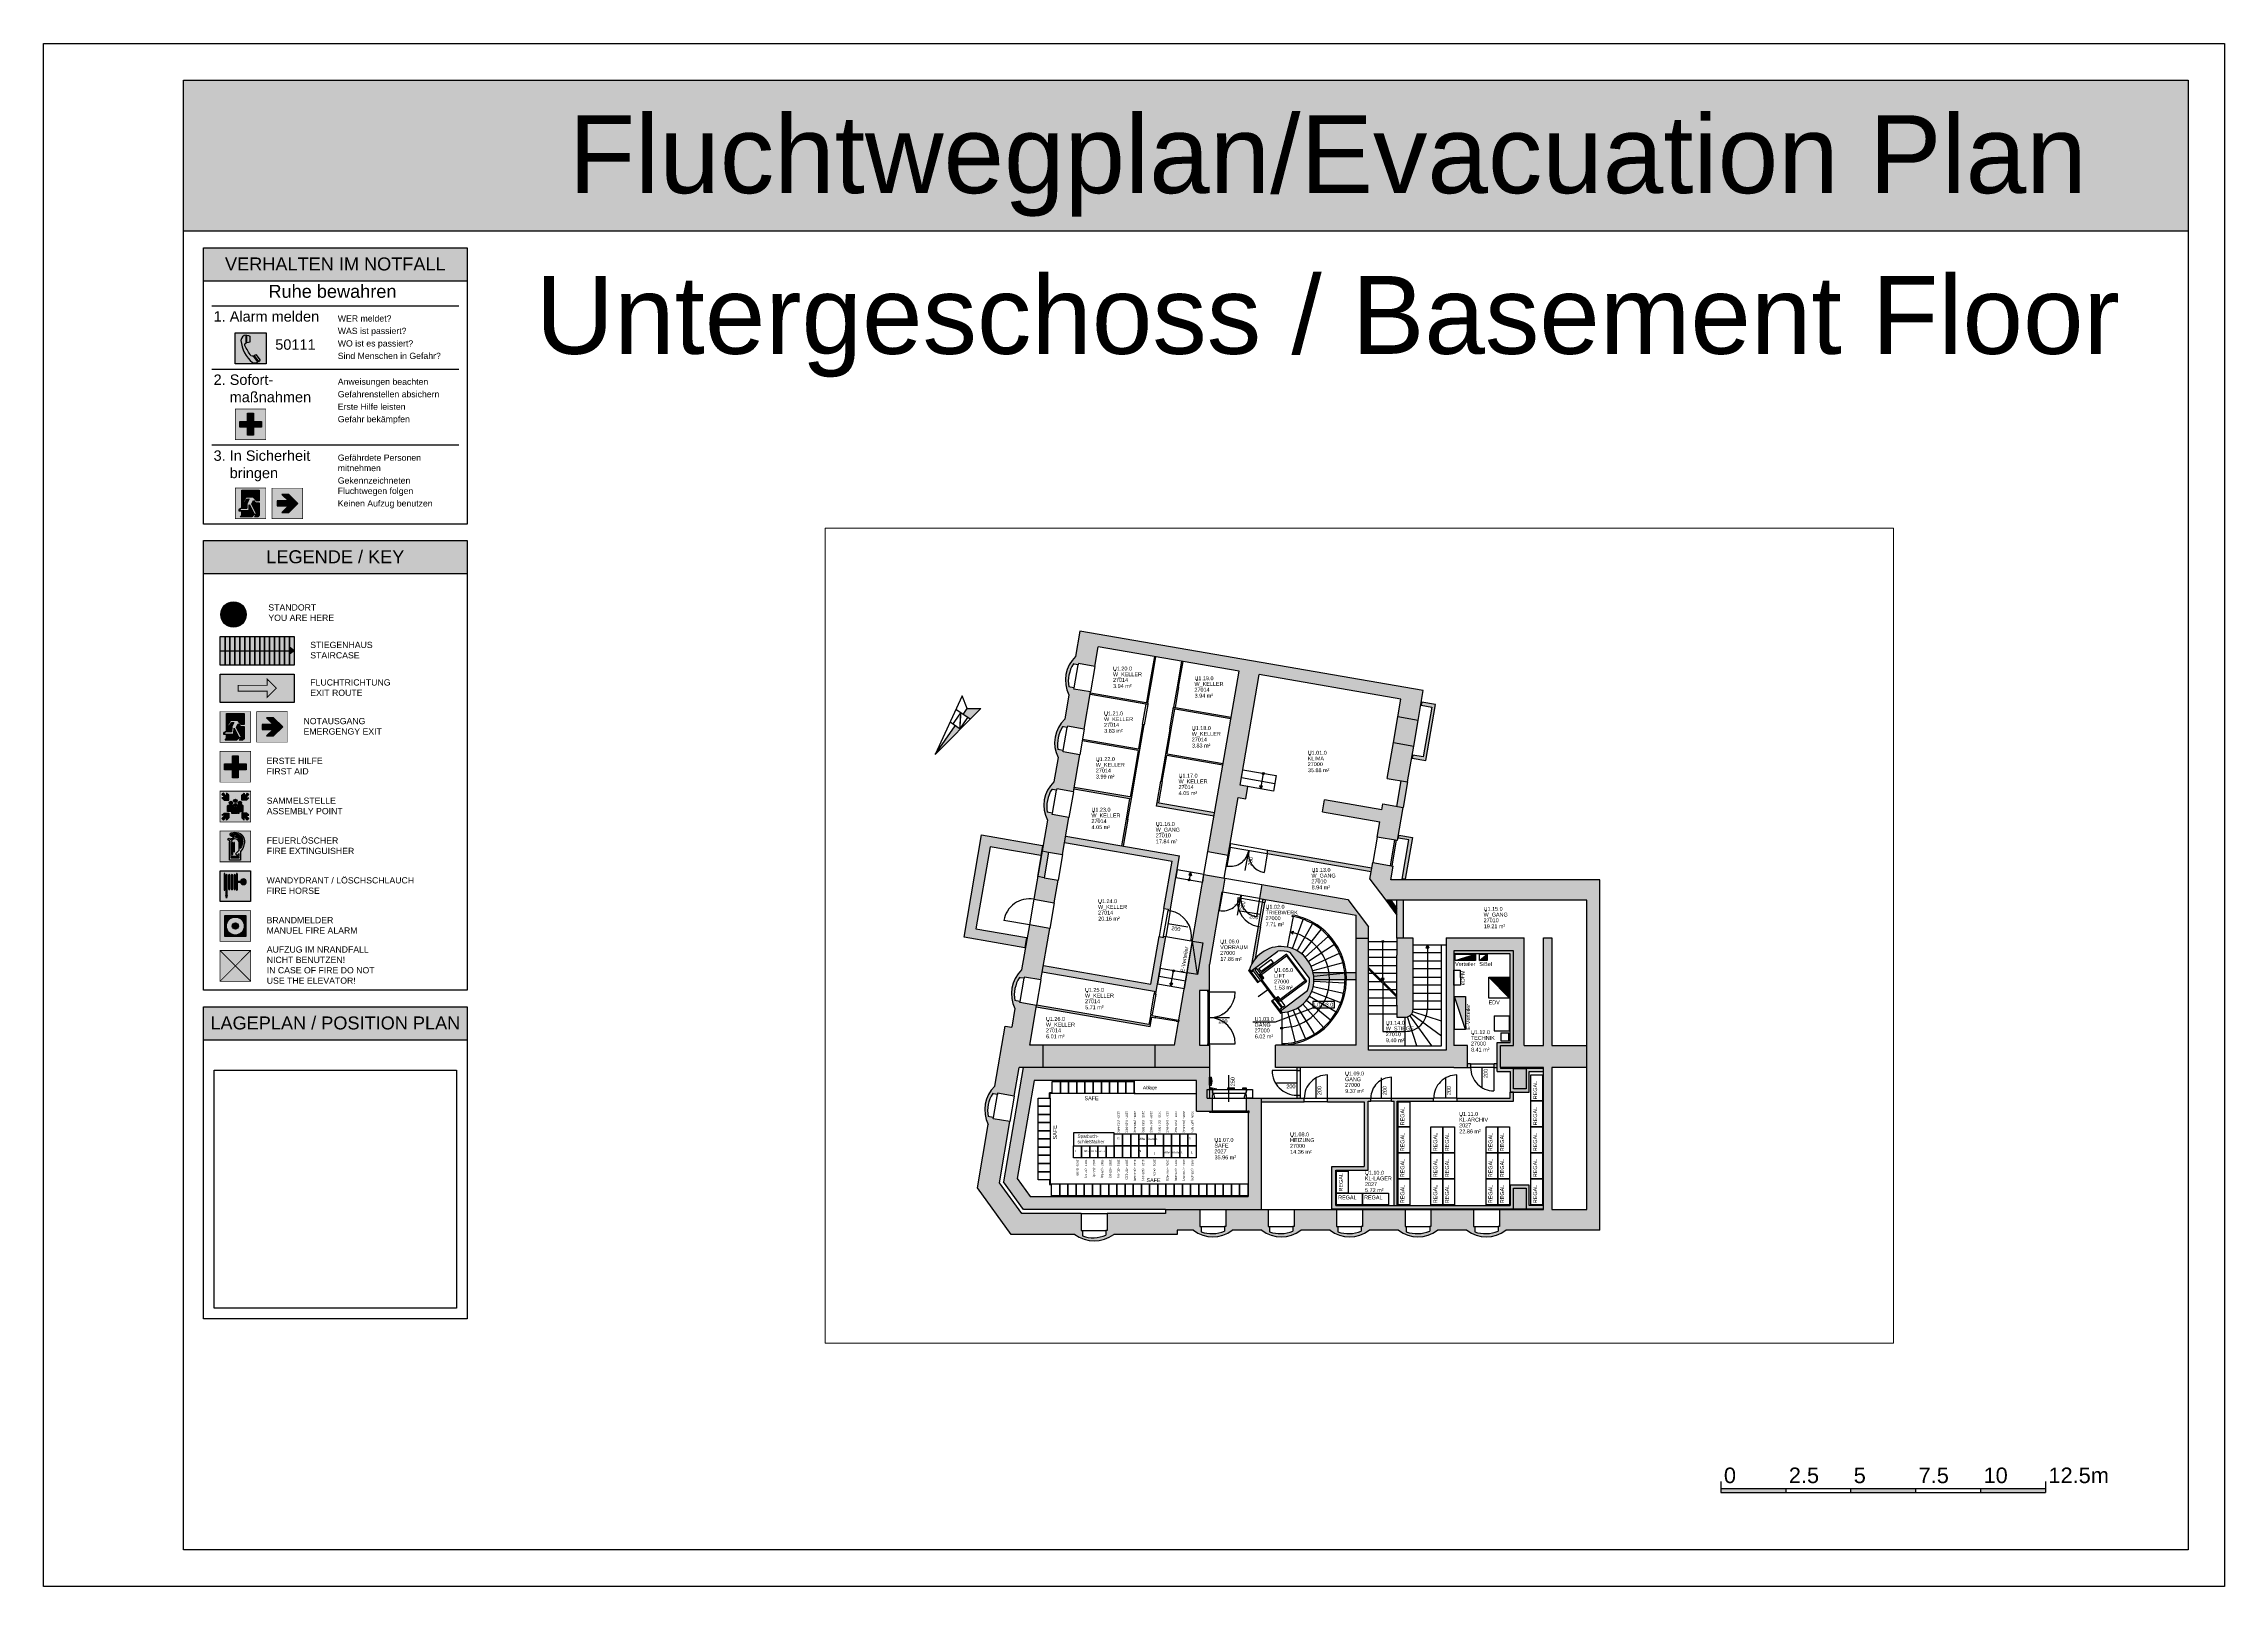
# Paper-space layout 'FWP-200-A3' of a CAD drawing. Header units: centimetres, sheet in millimetres. Extents: x -1 to 419, y -1 to 296.
# The model-space entities are those that its viewports show. They can reach past a viewport. Long polylines and large blocks are cut down to what shows.
import ezdxf
from ezdxf.enums import TextEntityAlignment as Align

# ---------------------------------------------------------------- set-up
doc = ezdxf.new("R2010")
doc.units = ezdxf.units.CM
doc.header["$LTSCALE"] = 50
doc.linetypes.add('AUSGEZOGEN', pattern=[0])
doc.linetypes.add('VERDECKT', pattern=[0.375, 0.25, -0.125])
for name, color, linetype in [('ARC-Lift', 7, 'Continuous'), ('ARC-Tueren', 5, 'Continuous'), ('ARC-Tueren-nv', 5, 'Continuous'), ('BE-T-PM', 7, 'Continuous'), ('BE-T-RNBVBF', 7, 'Continuous'), ('BS-G', 30, 'Continuous'), ('BS-NPF', 7, 'Continuous'), ('BS-STT-A', 203, 'Continuous'), ('BS-STT-V', 203, 'VERDECKT'), ('BS-WA-A-T', 203, 'Continuous'), ('BS-WA-C-NT', 253, 'Continuous'), ('BS-WA-C-T', 253, 'Continuous'), ('BS-WA-S-NT', 201, 'Continuous'), ('BS-WA-S-T', 201, 'Continuous'), ('BS-WA-S-VI', 2, 'Continuous'), ('BS-WA-V-NT', 203, 'VERDECKT'), ('BS-WA-V-T', 203, 'VERDECKT'), ('HB-ZU-EL-VS', 10, 'Continuous'), ('HB-ZU-MOE', 42, 'Continuous'), ('HB-ZU-MOE-SI', 145, 'Continuous'), ('HB-ZU-MOE-ST', 140, 'Continuous'), ('PL-HPT-Z', 7, 'Continuous'), ('PL-NBN-Z', 7, 'Continuous')]:
    doc.layers.add(name, color=color, linetype=linetype)
doc.layers.add('PL-ANS', color=7, linetype='Continuous', plot=False)
doc.styles.add('MOE', font='arial.ttf')
doc.styles.add('RNB', font='arial.ttf', dxfattribs={"width": 0.8})
doc.styles.get("Standard").update_dxf_attribs({"font": 'arial.ttf'})
doc.dimstyles.new('ISO-25', dxfattribs={"dimtxt": 2.5, "dimasz": 2.5, "dimexe": 1.25, "dimexo": 0.625, "dimtad": 1, "dimtxsty": 'Standard', "dimcen": 2.5, "dimadec": 0, "dimazin": 0, "dimtfac": 1, "dimtmove": 0, "dimatfit": 3, "dimfxl": 1, "dimarcsym": 0})

# ---------------------------------------------------------------- blocks, each defined once
blk = doc.blocks.new('Fluchtwegplan Layout')
at = {"true_color": 0x289e00}
for points in [[(0, 0), (386.08, 0), (386.08, -29.12), (0, -29.12)], [(3.83, -32.29), (3.83, -38.64), (54.6, -38.64), (54.6, -32.29)], [(3.83, -88.66), (3.83, -95), (54.6, -95), (54.6, -88.66)], [(3.83, -178.41), (3.83, -184.75), (54.6, -184.75), (54.6, -178.41)]]:
    blk.add_hatch(color=84, dxfattribs=at).paths.add_polyline_path(points)
for color, points in [(1, [(15.9, -48.7), (9.9, -48.7), (9.9, -54.63), (15.9, -54.63)]), (255, [(20.18, -81.02), (18.04, -81.02), (18.04, -81.99), (20.18, -81.99), (18.9, -83.24), (20.24, -83.24), (22.02, -81.5), (20.24, -79.77), (18.9, -79.77)]), (71, [(7.03, -107.13), (21.31, -107.13), (21.31, -112.62), (7.03, -112.62)]), (256, [(21.31, -109.87), (20.36, -109.21), (20.36, -110.54)]), (254, [(7.03, -114.35), (21.31, -114.35), (21.31, -119.84), (7.03, -119.84)]), (255, [(17.24, -124.05), (15.1, -124.05), (15.1, -125.02), (17.24, -125.02), (15.96, -126.27), (17.31, -126.27), (19.08, -124.54), (17.31, -122.81), (15.96, -122.81)]), (1, [(10.51, -145.18, 0.179964), (9.37, -145.1, 0.566), (9.31, -145.45, 0.153669), (9.77, -145.61), (9.77, -145.52), (9.52, -145.52), (9.52, -145.29), (10.28, -145.29), (10.28, -145.52), (10.03, -145.52), (10.03, -145.81, -0.388233), (10.91, -146.79), (10.91, -147.96, 0.181163), (11.37, -146.22, 0.241855)])]:
    blk.add_hatch(color=color).paths.add_polyline_path(points)
h = blk.add_hatch(color=255)
h.paths.add_polyline_path([(12.19, -50.58, 0.116387), (12.73, -50.44), (12.73, -49.3, 0.116387), (12.19, -49.15)], flags=17)
h.paths.add_polyline_path([(12.05, -49.13, 0.399692), (11.05, -50.12, 0.203412), (13.29, -54.41, 0.247657), (14.31, -54.27), (13.46, -53.14, -0.182968), (12.95, -53.09, -0.037961), (11.82, -51.12, -0.486734), (12.05, -50.63)])
h.paths.add_polyline_path([(14.04, -52.89, 0.129209), (13.57, -53.08), (14.46, -54.27, 0.129209), (14.77, -53.86)])
at = {"ltscale": 100, "true_color": 0x078821}
h = blk.add_hatch(color=106, dxfattribs=at)
h.paths.add_polyline_path([(15.83, -63.31), (9.97, -63.31), (9.97, -69.24), (15.83, -69.24)])
h.paths.add_polyline_path([(14.99, -65.71), (14.99, -66.85), (13.47, -66.85), (13.47, -68.4), (12.33, -68.4), (12.33, -66.85), (10.81, -66.85), (10.81, -65.71), (12.33, -65.71), (12.33, -64.16), (13.47, -64.16), (13.47, -65.71)], flags=16)
at = {"ltscale": 100}
for points in [[(12.33, -65.71), (10.81, -65.71), (10.81, -66.85), (12.33, -66.85), (12.33, -68.4), (13.47, -68.4), (13.47, -66.85), (14.99, -66.85), (14.99, -65.71), (13.47, -65.71), (13.47, -64.16), (12.33, -64.16)], [(9.4, -131.64), (7.88, -131.64), (7.88, -132.77), (9.4, -132.77), (9.4, -134.32), (10.53, -134.32), (10.53, -132.77), (12.05, -132.77), (12.05, -131.64), (10.53, -131.64), (10.53, -130.09), (9.4, -130.09)]]:
    blk.add_hatch(color=255, dxfattribs=at).paths.add_polyline_path(points)
at = {"ltscale": 100, "true_color": 0x078821}
h = blk.add_hatch(color=106, dxfattribs=at)
h.paths.add_polyline_path([(9.97, -84.47), (15.83, -84.47), (15.83, -78.54), (9.97, -78.54)])
h.paths.add_polyline_path([(14.58, -81.4), (13.87, -81.4), (13.47, -80.93, 0.543137), (13.46, -80.94), (13.15, -81.58, 0.230078), (13.15, -81.59), (14.34, -84.01), (14.58, -83.77)], flags=16)
h.paths.add_polyline_path([(13.74, -79.81, -1), (12.97, -79.81, -1)], flags=16)
h = blk.add_hatch(color=255)
h.paths.add_polyline_path([(11.22, -78.94), (11.22, -82.37, 0.468305), (10.68, -82.97), (11.22, -82.97), (11.22, -83.76), (10.92, -84.08), (13.11, -84.08), (13.38, -83.79, -0.203027), (13.64, -83.68), (14.04, -83.68), (13.66, -84.07), (14.28, -84.07), (14.58, -83.77), (14.58, -81.4), (13.96, -81.4, -0.219437), (13.8, -81.33), (13.47, -80.93, 0.543137), (13.46, -80.94), (13.15, -81.58, 0.230078), (13.15, -81.59), (14.13, -83.56), (13.78, -83.56, -0.285077), (13.46, -83.37), (12.67, -81.76, 0.774672), (12.65, -81.76), (12.61, -82.68, -0.401031), (12.4, -82.89), (10.77, -82.89, -0.39647), (11.19, -82.46), (12.09, -82.46, 0.401031), (12.17, -82.39), (12.2, -81.56, -0.100183), (12.24, -81.43), (12.59, -80.68, 0.551316), (12.59, -80.67), (12.18, -80.67, 0.263954), (12.15, -80.68), (11.83, -81.22, -1), (11.51, -81.03), (11.84, -80.47, -0.263954), (12.15, -80.3), (13.27, -80.3, -0.219437), (13.54, -80.42), (14.04, -81.01, 0.219437), (14.07, -81.02), (14.58, -81.02), (14.58, -78.94)])
h.paths.add_polyline_path([(13.74, -79.81, -1), (12.97, -79.81, -1)], flags=16)
h = blk.add_hatch(color=106, dxfattribs=at)
edge = h.paths.add_edge_path()
edge.add_arc((13.36, -79.81), 0.388, 0, 360)
h = blk.add_hatch(color=106, dxfattribs=at)
h.paths.add_polyline_path([(17.01, -78.57), (17.01, -84.44), (22.94, -84.44), (22.94, -78.57)])
h.paths.add_polyline_path([(18.9, -79.77), (20.24, -79.77), (22.02, -81.5), (20.24, -83.24), (18.9, -83.24), (20.18, -81.99), (18.04, -81.99), (18.04, -81.02), (20.18, -81.02)], flags=16)
h = blk.add_hatch(color=164)
edge = h.paths.add_edge_path()
edge.add_arc((9.6, -102.89), 2.45, 0, 360)
at = {"linetype": 'Continuous', "lineweight": 0}
for color, points in [(64, [(16.12, -117.66), (16.12, -118.82), (17.85, -117.09), (16.12, -115.37), (16.12, -116.53), (10.49, -116.53), (10.49, -117.09), (10.49, -117.66)]), (1, [(7, -167.57), (7, -173.5), (12.93, -173.5), (12.93, -167.57)])]:
    blk.add_hatch(color=color, dxfattribs=at).paths.add_polyline_path(points)
at = {"ltscale": 100, "true_color": 0x078821}
h = blk.add_hatch(color=106, dxfattribs=at)
h.paths.add_polyline_path([(7.03, -127.5), (12.9, -127.5), (12.9, -121.57), (7.03, -121.57)])
h.paths.add_polyline_path([(11.64, -124.44), (10.93, -124.44), (10.53, -123.97, 0.543137), (10.52, -123.97), (10.21, -124.62, 0.230078), (10.21, -124.62), (11.41, -127.04), (11.64, -126.8)], flags=16)
h.paths.add_polyline_path([(10.81, -122.85, -1), (10.03, -122.85, -1)], flags=16)
h = blk.add_hatch(color=106, dxfattribs=at)
h.paths.add_polyline_path([(14.08, -121.6), (14.08, -127.47), (20.01, -127.47), (20.01, -121.6)])
h.paths.add_polyline_path([(15.96, -122.81), (17.31, -122.81), (19.08, -124.54), (17.31, -126.27), (15.96, -126.27), (17.24, -125.02), (15.1, -125.02), (15.1, -124.05), (17.24, -124.05)], flags=16)
h = blk.add_hatch(color=255)
h.paths.add_polyline_path([(8.29, -121.98), (8.29, -125.4, 0.468305), (7.74, -126), (8.29, -126), (8.29, -126.79), (7.98, -127.11), (10.17, -127.11), (10.45, -126.82, -0.203027), (10.7, -126.71), (11.1, -126.71), (10.72, -127.1), (11.34, -127.1), (11.64, -126.8), (11.64, -124.44), (11.03, -124.44, -0.219437), (10.87, -124.36), (10.53, -123.97, 0.543137), (10.52, -123.97), (10.21, -124.62, 0.230078), (10.21, -124.62), (11.19, -126.6), (10.84, -126.6, -0.285077), (10.52, -126.4), (9.73, -124.79, 0.774672), (9.72, -124.8), (9.67, -125.72, -0.401031), (9.46, -125.92), (7.83, -125.92, -0.39647), (8.25, -125.49), (9.16, -125.49, 0.401031), (9.23, -125.43), (9.27, -124.59, -0.100183), (9.3, -124.46), (9.66, -123.71, 0.551316), (9.65, -123.7), (9.24, -123.7, 0.263954), (9.21, -123.72), (8.89, -124.25, -1), (8.57, -124.06), (8.91, -123.5, -0.263954), (9.21, -123.33), (10.33, -123.33, -0.219437), (10.6, -123.46), (11.1, -124.04, 0.219437), (11.13, -124.06), (11.64, -124.06), (11.64, -121.98)])
h.paths.add_polyline_path([(10.81, -122.85, -1), (10.03, -122.85, -1)], flags=16)
h = blk.add_hatch(color=106, dxfattribs=at)
edge = h.paths.add_edge_path()
edge.add_arc((10.42, -122.85), 0.388, 0, 360)
h = blk.add_hatch(color=106, dxfattribs=at)
h.paths.add_polyline_path([(12.9, -129.24), (7.03, -129.24), (7.03, -135.17), (12.9, -135.17)])
h.paths.add_polyline_path([(12.05, -131.64), (12.05, -132.77), (10.53, -132.77), (10.53, -134.32), (9.4, -134.32), (9.4, -132.77), (7.88, -132.77), (7.88, -131.64), (9.4, -131.64), (9.4, -130.09), (10.53, -130.09), (10.53, -131.64)], flags=16)
h = blk.add_hatch(color=64)
h.paths.add_polyline_path([(7, -136.9), (7, -142.83), (12.93, -142.83), (12.93, -136.9)])
h.paths.add_polyline_path([(10.29, -138.77, -1), (9.64, -138.77, -1)], flags=16)
h.paths.add_polyline_path([(11.21, -137.69), (11.63, -137.27), (12.26, -137.28), (12.41, -137.43), (12.55, -137.57), (11.92, -138.2), (12.56, -138.2), (12.14, -138.62), (11.22, -138.62)], flags=16)
h.paths.add_polyline_path([(11.15, -139.17, -1), (10.51, -139.17, -1)], flags=16)
h.paths.add_polyline_path([(8.71, -137.69), (8.71, -138.62), (7.79, -138.62), (7.37, -138.2), (7.38, -137.57), (7.67, -137.28), (8.29, -137.91), (8.29, -137.27)], flags=16)
h.paths.add_polyline_path([(9.42, -139.17, -1), (8.78, -139.17, -1)], flags=16)
h.paths.add_polyline_path([(10.29, -139.59, -1), (9.64, -139.59, -1)], flags=16)
h.paths.add_polyline_path([(10.41, -139.63), (10.83, -139.63), (11.47, -139.63), (11.47, -140.82), (11.14, -140.82), (10.74, -140.82), (10.74, -140.16, 1.082285), (10.27, -139.92, 0.188955)], flags=16)
h.paths.add_polyline_path([(8.79, -140.82), (9.19, -140.82), (9.19, -140.16), (8.79, -140.05)], flags=16)
h.paths.add_polyline_path([(9.44, -140.04, 1), (9.44, -140.29), (9.65, -140.45), (9.65, -141.23), (10.28, -141.23), (10.28, -140.04)], flags=16)
h.paths.add_polyline_path([(11.22, -141.12), (12.14, -141.12), (12.56, -141.54), (12.55, -142.17), (12.26, -142.46), (11.63, -141.83), (11.63, -142.46), (11.21, -142.05)], flags=16)
h.paths.add_polyline_path([(8.71, -141.12), (8.71, -142.05), (8.29, -142.46), (7.67, -142.46), (7.52, -142.31), (7.38, -142.17), (8, -141.54), (7.37, -141.54), (7.79, -141.12)], flags=16)
h = blk.add_hatch(color=255)
edge = h.paths.add_edge_path()
edge.add_line((11.47, -140.82), (11.47, -139.75))
edge.add_arc((11.35, -139.75), 0.122, 359.886, 450)
edge.add_line((11.35, -139.63), (10.83, -139.63))
edge.add_line((10.83, -139.63), (10.41, -139.63))
edge.add_arc((9.97, -139.59), 0.444, 311.6692, 354.9505, ccw=False)
edge.add_line((10.27, -139.92), (10.49, -139.92))
edge.add_arc((10.49, -140.16), 0.244, -0.114, 90, ccw=False)
edge.add_line((10.74, -140.16), (10.74, -140.82))
edge.add_line((10.74, -140.82), (11.14, -140.82))
edge.add_line((11.14, -140.82), (11.14, -140.03))
edge.add_line((11.14, -140.03), (11.2, -140.03))
edge.add_line((11.2, -140.03), (11.2, -140.82))
edge.add_line((11.2, -140.82), (11.47, -140.82))
edge = h.paths.add_edge_path()
edge.add_arc((10.83, -139.17), 0.322, 0, 360)
h.paths.add_polyline_path([(12.56, -141.54), (12.14, -141.12), (11.22, -141.12), (11.21, -142.05), (11.63, -142.46), (11.63, -141.83), (12.26, -142.46), (12.41, -142.31), (12.55, -142.17), (11.92, -141.54)])
h.paths.add_polyline_path([(7.37, -141.54), (7.79, -141.12), (8.71, -141.12), (8.71, -142.05), (8.29, -142.46), (8.29, -141.83), (7.67, -142.46), (7.52, -142.31), (7.38, -142.17), (8, -141.54)])
h.paths.add_polyline_path([(12.56, -138.2), (12.14, -138.62), (11.22, -138.62), (11.21, -137.69), (11.63, -137.27), (11.63, -137.91), (12.26, -137.28), (12.41, -137.43), (12.55, -137.57), (11.92, -138.2)])
edge = h.paths.add_edge_path()
edge.add_line((8.45, -140.82), (8.45, -139.75))
edge.add_arc((8.58, -139.75), 0.122, 90, 180.114, ccw=False)
edge.add_line((8.58, -139.63), (9.09, -139.63))
edge.add_line((9.09, -139.63), (9.51, -139.63))
edge.add_arc((9.96, -139.59), 0.444, 185.0495, 228.3308)
edge.add_line((9.66, -139.92), (9.44, -139.92))
edge.add_arc((9.44, -140.16), 0.244, 90, 180.114)
edge.add_line((9.19, -140.16), (9.19, -140.82))
edge.add_line((9.19, -140.82), (8.79, -140.82))
edge.add_line((8.79, -140.82), (8.79, -140.03))
edge.add_line((8.79, -140.03), (8.72, -140.03))
edge.add_line((8.72, -140.03), (8.72, -140.82))
edge.add_line((8.72, -140.82), (8.45, -140.82))
edge = h.paths.add_edge_path()
edge.add_line((10.61, -140.16), (10.61, -141.23))
edge.add_line((10.61, -141.23), (10.35, -141.23))
edge.add_line((10.35, -141.23), (10.35, -140.45))
edge.add_line((10.35, -140.45), (10.28, -140.45))
edge.add_line((10.28, -140.45), (10.28, -141.23))
edge.add_line((10.28, -141.23), (9.65, -141.23))
edge.add_line((9.65, -141.23), (9.65, -140.45))
edge.add_line((9.65, -140.45), (9.58, -140.45))
edge.add_line((9.58, -140.45), (9.58, -141.23))
edge.add_line((9.58, -141.23), (9.31, -141.23))
edge.add_line((9.31, -141.23), (9.31, -140.16))
edge.add_arc((9.44, -140.16), 0.122, 90, 180.114, ccw=False)
edge.add_line((9.44, -140.04), (10.49, -140.04))
edge.add_arc((10.49, -140.16), 0.122, -0.114, 90, ccw=False)
h.paths.add_polyline_path([(7.37, -138.2), (7.79, -138.62), (8.71, -138.62), (8.71, -137.69), (8.29, -137.27), (8.29, -137.91), (7.67, -137.28), (7.52, -137.43), (7.38, -137.57), (8, -138.2)])
edge = h.paths.add_edge_path()
edge.add_arc((9.96, -138.77), 0.322, 0, 360)
edge = h.paths.add_edge_path()
edge.add_arc((9.1, -139.17), 0.322, 0, 360)
edge = h.paths.add_edge_path()
edge.add_arc((9.96, -139.59), 0.322, 0, 360)
h = blk.add_hatch(color=1)
h.paths.add_polyline_path([(7, -144.57), (7, -150.5), (12.92, -150.5), (12.92, -144.57)])
h.paths.add_polyline_path([(11.56, -145.77, -0.188367), (11.6, -147.23, -0.152066), (10.95, -148.51), (10.95, -150.16), (8.86, -150.16), (8.86, -146.46), (8.54, -146.3), (8.72, -145.97), (9.1, -146.18, -0.159529), (9.44, -145.59, -1.045813), (9.22, -144.91, -0.155624), (10.54, -144.92, -0.218228)], flags=16)
h.paths.add_polyline_path([(10.67, -146.84), (10.67, -148.26), (9.98, -149), (10.34, -149.31), (10.67, -148.88), (10.67, -149.41), (9.1, -149.41), (9.1, -146.88, -1.010159)], flags=0)
h.paths.add_polyline_path([(9.79, -146.82), (9.79, -148.57), (9.66, -148.57), (9.66, -146.82)], flags=0)
h.paths.add_polyline_path([(9.49, -146.8), (9.49, -149.12), (9.37, -149.12), (9.37, -146.8)], flags=0)
h.paths.add_polyline_path([(10.67, -149.52), (10.67, -149.76), (9.1, -149.76), (9.1, -149.52)], flags=0)
h = blk.add_hatch(color=255)
h.paths.add_polyline_path([(8.9, -146.48), (8.54, -146.3), (8.72, -145.97), (9.1, -146.18, -0.176976), (9.75, -145.81), (9.75, -145.77, -0.157514), (9.13, -145.56, -0.656602), (9.22, -144.91, -0.155624), (10.54, -144.92, -0.218228), (11.56, -145.77, -0.188367), (11.6, -147.23, -0.152066), (10.95, -148.51), (10.95, -150.16), (8.86, -150.16), (8.86, -146.66, -0.113234)])
h.paths.add_polyline_path([(10.67, -146.84), (10.67, -148.26), (9.98, -149), (10.34, -149.31), (10.67, -148.88), (10.67, -149.41), (9.1, -149.41), (9.1, -146.88, -1.010159)], flags=16)
h.paths.add_polyline_path([(9.79, -146.82), (9.79, -148.57), (9.66, -148.57), (9.66, -146.82)], flags=0)
h.paths.add_polyline_path([(9.49, -146.8), (9.49, -149.12), (9.37, -149.12), (9.37, -146.8)], flags=0)
h.paths.add_polyline_path([(10.67, -149.52), (10.67, -149.76), (9.1, -149.76), (9.1, -149.52)], flags=16)
h = blk.add_hatch(color=1)
h.paths.add_polyline_path([(7.03, -152.24), (7.03, -158.17), (12.9, -158.17), (12.9, -152.24)])
h.paths.add_polyline_path([(10.96, -154.42), (10.35, -154.42), (10.35, -155.86, -0.414214), (10.25, -155.97), (10.17, -155.97), (10.17, -152.76), (10.35, -152.76), (10.35, -154.27), (10.96, -154.27, -14.798597)], flags=16)
h.paths.add_polyline_path([(11.58, -153.99, -0.298596), (11.86, -154.27), (11.58, -154.27)], flags=0)
h.paths.add_polyline_path([(11.43, -153.99), (11.43, -154.27), (11.15, -154.27, -0.298596)], flags=0)
h.paths.add_polyline_path([(11.86, -154.42), (11.58, -154.42), (11.58, -154.7, 0.298596)], flags=0)
h.paths.add_polyline_path([(11.43, -154.42), (11.43, -154.7, -0.298596), (11.15, -154.42)], flags=0)
h.paths.add_polyline_path([(9.98, -153.08), (9.98, -155.71, -1), (9.71, -155.71), (9.71, -153.08, -1)], flags=16)
h.paths.add_polyline_path([(9.45, -153.08), (9.45, -155.71, -1), (9.18, -155.71), (9.18, -153.08, -1)], flags=16)
h.paths.add_polyline_path([(8.93, -153.08), (8.93, -155.71, -1), (8.65, -155.71), (8.65, -153.08, -1)], flags=16)
h.paths.add_polyline_path([(8.4, -153.08), (8.4, -156.91), (8.12, -156.91), (8.12, -153.08, -1)], flags=16)
h.paths.add_polyline_path([(7.96, -152.76), (7.96, -155.97), (7.78, -155.97), (7.78, -152.87, -0.414214), (7.88, -152.76)], flags=16)
h.paths.add_polyline_path([(8.4, -156.96), (8.26, -157.48), (8.12, -156.96)], flags=16)
h = blk.add_hatch(color=255)
h.paths.add_polyline_path([(7.96, -152.76), (7.88, -152.76, 0.414214), (7.78, -152.87), (7.78, -155.86, 0.414214), (7.88, -155.97), (7.96, -155.97)])
h.paths.add_polyline_path([(8.4, -153.08, 1), (8.12, -153.08), (8.12, -156.91), (8.4, -156.91)])
h.paths.add_polyline_path([(8.12, -156.96), (8.26, -157.48), (8.4, -156.96)])
h.paths.add_polyline_path([(8.65, -155.71, 1), (8.93, -155.71), (8.93, -153.08, 1), (8.65, -153.08)])
h.paths.add_polyline_path([(9.18, -155.71, 1), (9.45, -155.71), (9.45, -153.08, 1), (9.18, -153.08)])
h.paths.add_polyline_path([(9.98, -153.08, 1), (9.71, -153.08), (9.71, -155.71, 1), (9.98, -155.71)])
h.paths.add_polyline_path([(10.35, -154.42), (10.96, -154.42, 14.798597), (10.96, -154.27), (10.35, -154.27), (10.35, -152.87, 0.414214), (10.25, -152.76), (10.17, -152.76), (10.17, -155.97), (10.25, -155.97, 0.414214), (10.35, -155.86)])
h.paths.add_polyline_path([(11.15, -154.42), (11.43, -154.42), (11.43, -154.7, -0.298596)], flags=16)
h.paths.add_polyline_path([(11.15, -154.27, -0.298596), (11.43, -153.99), (11.43, -154.27)], flags=16)
h.paths.add_polyline_path([(11.58, -154.7), (11.58, -154.42), (11.86, -154.42, -0.298596)], flags=16)
h.paths.add_polyline_path([(11.58, -154.27), (11.58, -153.99, -0.298596), (11.86, -154.27)], flags=16)
h = blk.add_hatch(color=1)
h.paths.add_polyline_path([(7.03, -159.9), (7.03, -165.83), (12.9, -165.83), (12.9, -159.9)])
h.paths.add_polyline_path([(12, -160.83), (12, -164.91), (7.92, -164.91), (7.92, -160.83)], flags=16)
h.paths.add_polyline_path([(11.69, -162.87, -1), (8.23, -162.87, -1)], flags=0)
h.paths.add_polyline_path([(10.58, -162.87, -1), (9.35, -162.87, -1)], flags=0)
h = blk.add_hatch(color=255)
h.paths.add_polyline_path([(7.92, -160.83), (7.92, -164.91), (12, -164.91), (12, -160.83)])
h.paths.add_polyline_path([(11.69, -162.87, -1), (8.23, -162.87, -1)], flags=16)
h.paths.add_polyline_path([(10.58, -162.87, -1), (9.35, -162.87, -1)], flags=0)
for p, q in [((3.83, -38.64), (54.6, -38.64)), ((5.41, -43.46), (53.01, -43.46)), ((5.41, -55.64), (53.01, -55.64)), ((5.41, -70.26), (53.01, -70.26)), ((3.83, -95), (54.6, -95)), ((7.03, -109.87), (20.36, -109.87)), ((21.31, -109.87), (20.36, -109.21)), ((21.31, -109.87), (20.36, -110.54)), ((3.83, -184.75), (54.6, -184.75))]:
    blk.add_line(p, q)
for points in [[(0, 0), (386.08, 0), (386.08, -29.12), (0, -29.12)], [(3.83, -32.29), (54.6, -32.29), (54.6, -85.48), (3.83, -85.48)], [(3.83, -88.66), (54.6, -88.66), (54.6, -175.23), (3.83, -175.23)], [(7.03, -107.13), (21.31, -107.13), (21.31, -112.62), (7.03, -112.62)], [(7.98, -107.13), (7.98, -107.13), (7.98, -112.62), (7.98, -112.62)], [(8.93, -107.13), (8.93, -107.13), (8.93, -112.62), (8.93, -112.62)], [(9.89, -107.13), (9.89, -107.13), (9.89, -112.62), (9.89, -112.62)], [(10.84, -107.13), (10.84, -107.13), (10.84, -112.62), (10.84, -112.62)], [(11.79, -107.13), (11.79, -107.13), (11.79, -112.62), (11.79, -112.62)], [(12.74, -107.13), (12.74, -107.13), (12.74, -112.62), (12.74, -112.62)], [(13.69, -107.13), (13.69, -107.13), (13.69, -112.62), (13.69, -112.62)], [(14.65, -107.13), (14.65, -107.13), (14.65, -112.62), (14.65, -112.62)], [(15.6, -107.13), (15.6, -107.13), (15.6, -112.62), (15.6, -112.62)], [(16.55, -107.13), (16.55, -107.13), (16.55, -112.62), (16.55, -112.62)], [(17.5, -107.13), (17.5, -107.13), (17.5, -112.62), (17.5, -112.62)], [(18.45, -107.13), (18.45, -107.13), (18.45, -112.62), (18.45, -112.62)], [(19.41, -107.13), (19.41, -107.13), (19.41, -112.62), (19.41, -112.62)], [(20.36, -107.13), (20.36, -107.13), (20.36, -112.62), (20.36, -112.62)], [(7.03, -114.35), (21.31, -114.35), (21.31, -119.84), (7.03, -119.84)], [(3.83, -178.41), (54.6, -178.41), (54.6, -238.48), (3.83, -238.48)]]:
    blk.add_lwpolyline(points, close=True)
at = {"color": 1}
for points in [[(9.9, -48.7), (15.9, -48.7), (15.9, -54.63), (9.9, -54.63)], [(7.03, -152.24), (12.9, -152.24), (12.9, -158.17), (7.03, -158.17)]]:
    blk.add_lwpolyline(points, close=True, dxfattribs=at)
at = {"color": 255}
for points in [[(13.29, -54.41, 0.247657), (14.31, -54.27), (13.46, -53.14, -0.182968), (12.95, -53.09, -0.037961), (11.82, -51.12, -0.486734), (12.05, -50.63), (12.05, -49.13, 0.399692), (11.05, -50.12, 0.203412)], [(12.19, -50.58), (12.19, -49.15, -0.116387), (12.73, -49.3), (12.73, -50.44, -0.116387)], [(14.77, -53.86), (14.04, -52.89, 0.129209), (13.57, -53.08), (14.46, -54.27, 0.129209)], [(14.58, -83.77), (14.28, -84.07), (13.66, -84.07), (14.04, -83.68), (13.64, -83.68, 0.203027), (13.38, -83.79), (13.11, -84.08), (10.92, -84.08), (11.22, -83.76), (11.22, -82.97), (10.68, -82.97, -0.468305), (11.22, -82.37), (11.22, -78.94), (14.58, -78.94), (14.58, -81.02), (14.07, -81.02, -0.219437), (14.04, -81.01), (13.54, -80.42, 0.219437), (13.27, -80.3), (12.15, -80.3, 0.263954), (11.84, -80.47), (11.51, -81.03, 1), (11.83, -81.22), (12.15, -80.68, -0.263954), (12.18, -80.67), (12.59, -80.67, -0.551316), (12.59, -80.68), (12.24, -81.43, 0.100183), (12.2, -81.56), (12.17, -82.39, -0.401031), (12.09, -82.46), (11.19, -82.46, 0.39647), (10.77, -82.89), (12.4, -82.89, 0.401031), (12.61, -82.68), (12.65, -81.76, -0.774672), (12.67, -81.76), (13.46, -83.37, 0.285077), (13.78, -83.56), (14.13, -83.56), (13.15, -81.59, -0.230078), (13.15, -81.58), (13.46, -80.94, -0.543137), (13.47, -80.93), (13.8, -81.33, 0.219437), (13.96, -81.4), (14.58, -81.4)], [(11.64, -126.8), (11.34, -127.1), (10.72, -127.1), (11.1, -126.71), (10.7, -126.71, 0.203027), (10.45, -126.82), (10.17, -127.11), (7.98, -127.11), (8.29, -126.79), (8.29, -126), (7.74, -126, -0.468305), (8.29, -125.4), (8.29, -121.98), (11.64, -121.98), (11.64, -124.06), (11.13, -124.06, -0.219437), (11.1, -124.04), (10.6, -123.46, 0.219437), (10.33, -123.33), (9.21, -123.33, 0.263954), (8.91, -123.5), (8.57, -124.06, 1), (8.89, -124.25), (9.21, -123.72, -0.263954), (9.24, -123.7), (9.65, -123.7, -0.551316), (9.66, -123.71), (9.3, -124.46, 0.100183), (9.27, -124.59), (9.23, -125.43, -0.401031), (9.16, -125.49), (8.25, -125.49, 0.39647), (7.83, -125.92), (9.46, -125.92, 0.401031), (9.67, -125.72), (9.72, -124.8, -0.774672), (9.73, -124.79), (10.52, -126.4, 0.285077), (10.84, -126.6), (11.19, -126.6), (10.21, -124.62, -0.230078), (10.21, -124.62), (10.52, -123.97, -0.543137), (10.53, -123.97), (10.87, -124.36, 0.219437), (11.03, -124.44), (11.64, -124.44)], [(8.45, -140.82), (8.45, -139.75, -0.414796), (8.58, -139.63), (9.09, -139.63), (9.51, -139.63, 0.191128), (9.66, -139.92), (9.44, -139.92, 0.414796), (9.19, -140.16), (9.19, -140.82), (8.79, -140.82), (8.79, -140.03), (8.72, -140.03), (8.72, -140.82), (8.45, -140.82)], [(10.61, -140.16), (10.61, -141.23), (10.35, -141.23), (10.35, -140.45), (10.28, -140.45), (10.28, -141.23), (9.65, -141.23), (9.65, -140.45), (9.58, -140.45), (9.58, -141.23), (9.31, -141.23), (9.31, -140.16, -0.414796), (9.44, -140.04), (10.49, -140.04, -0.414796)], [(11.47, -140.82), (11.47, -139.75, 0.414796), (11.35, -139.63), (10.83, -139.63), (10.41, -139.63, -0.191128), (10.27, -139.92), (10.49, -139.92, -0.414796), (10.74, -140.16), (10.74, -140.82), (11.14, -140.82), (11.14, -140.03), (11.2, -140.03), (11.2, -140.82), (11.47, -140.82)], [(8.9, -146.48), (8.54, -146.3), (8.72, -145.97), (9.1, -146.18, -0.176976), (9.75, -145.81), (9.75, -145.77, -0.157514), (9.13, -145.56, -0.656602), (9.22, -144.91, -0.155624), (10.54, -144.92, -0.218228), (11.56, -145.77, -0.188367), (11.6, -147.23, -0.152066), (10.95, -148.51), (10.95, -150.16), (8.86, -150.16), (8.86, -146.66, -0.112515)], [(10.67, -148.88), (10.34, -149.31), (9.98, -149), (10.67, -148.26), (10.67, -146.84, 0.9743), (9.1, -146.82), (9.1, -149.41), (10.67, -149.41)], [(9.77, -145.52), (9.77, -145.61, -0.153669), (9.31, -145.45, -0.566), (9.37, -145.1, -0.179964), (10.51, -145.18, -0.241855), (11.37, -146.22, -0.181163), (10.91, -147.96), (10.91, -146.79, 0.388233), (10.03, -145.81), (10.03, -145.52), (10.28, -145.52), (10.28, -145.29), (9.52, -145.29), (9.52, -145.52)], [(7.96, -152.76), (7.88, -152.76, 0.414214), (7.78, -152.87), (7.78, -155.86, 0.414214), (7.88, -155.97), (7.96, -155.97)], [(8.4, -156.91), (8.4, -153.08, 1), (8.12, -153.08), (8.12, -156.91)], [(8.93, -153.08, 1), (8.65, -153.08), (8.65, -155.71, 1), (8.93, -155.71)], [(9.45, -153.08, 1), (9.18, -153.08), (9.18, -155.71, 1), (9.45, -155.71)], [(9.98, -153.08, 1), (9.71, -153.08), (9.71, -155.71, 1), (9.98, -155.71)], [(10.35, -154.42), (10.96, -154.42, 14.798597), (10.96, -154.27), (10.35, -154.27), (10.35, -152.87, 0.414214), (10.25, -152.76), (10.17, -152.76), (10.17, -155.97), (10.25, -155.97, 0.414214), (10.35, -155.86)], [(11.43, -154.27), (11.43, -153.99, 0.298596), (11.15, -154.27)], [(11.43, -154.7, -0.298596), (11.15, -154.42), (11.43, -154.42)], [(11.58, -154.27), (11.58, -153.99, -0.298596), (11.86, -154.27)], [(11.58, -154.42), (11.86, -154.42, -0.298596), (11.58, -154.7)]]:
    blk.add_lwpolyline(points, format="xyb", close=True, dxfattribs=at)
at = {"color": 255, "ltscale": 100, "const_width": 0.12}
for points in [[(9.97, -63.31), (15.83, -63.31), (15.83, -69.24), (9.97, -69.24)], [(15.83, -78.54), (9.97, -78.54), (9.97, -84.47), (15.83, -84.47)], [(17.01, -84.44), (17.01, -78.57), (22.94, -78.57), (22.94, -84.44)], [(12.9, -121.57), (7.03, -121.57), (7.03, -127.5), (12.9, -127.5)], [(14.08, -127.47), (14.08, -121.6), (20.01, -121.6), (20.01, -127.47)], [(7.03, -129.24), (12.9, -129.24), (12.9, -135.17), (7.03, -135.17)], [(7.03, -159.9), (12.9, -159.9), (12.9, -165.83), (7.03, -165.83)]]:
    blk.add_lwpolyline(points, close=True, dxfattribs=at)
at = {"color": 255, "ltscale": 100}
for points in [[(10.81, -66.85), (10.81, -65.71), (12.33, -65.71), (12.33, -64.16), (13.47, -64.16), (13.47, -65.71), (14.99, -65.71), (14.99, -66.85), (13.47, -66.85), (13.47, -68.4), (12.33, -68.4), (12.33, -66.85), (10.81, -66.85)], [(7.88, -132.77), (7.88, -131.64), (9.4, -131.64), (9.4, -130.09), (10.53, -130.09), (10.53, -131.64), (12.05, -131.64), (12.05, -132.77), (10.53, -132.77), (10.53, -134.32), (9.4, -134.32), (9.4, -132.77), (7.88, -132.77)]]:
    blk.add_lwpolyline(points, close=True, dxfattribs=at)
at = {"color": 255}
for points in [[(18.9, -79.77), (20.18, -81.02), (18.04, -81.02), (18.04, -81.99), (20.18, -81.99), (18.9, -83.24), (20.24, -83.24), (22.02, -81.5), (20.24, -79.77)], [(15.96, -122.81), (17.24, -124.05), (15.1, -124.05), (15.1, -125.02), (17.24, -125.02), (15.96, -126.27), (17.31, -126.27), (19.08, -124.54), (17.31, -122.81)], [(7.37, -138.2), (7.79, -138.62), (8.71, -138.62), (8.71, -137.69), (8.29, -137.27), (8.29, -137.91), (7.67, -137.28), (7.52, -137.43), (7.38, -137.57), (8, -138.2)], [(12.56, -138.2), (12.14, -138.62), (11.22, -138.62), (11.21, -137.69), (11.63, -137.27), (11.63, -137.91), (12.26, -137.28), (12.41, -137.43), (12.55, -137.57), (11.92, -138.2)], [(7.37, -141.54), (7.79, -141.12), (8.71, -141.12), (8.71, -142.05), (8.29, -142.46), (8.29, -141.83), (7.67, -142.46), (7.52, -142.31), (7.38, -142.17), (8, -141.54)], [(12.56, -141.54), (12.14, -141.12), (11.22, -141.12), (11.21, -142.05), (11.63, -142.46), (11.63, -141.83), (12.26, -142.46), (12.41, -142.31), (12.55, -142.17), (11.92, -141.54)], [(9.37, -149.12), (9.49, -149.12), (9.49, -146.8), (9.37, -146.8)], [(9.66, -148.57), (9.79, -148.57), (9.79, -146.82), (9.66, -146.82)], [(10.67, -149.76), (10.67, -149.52), (9.1, -149.52), (9.1, -149.76)], [(8.4, -156.96), (8.26, -157.48), (8.12, -156.96)], [(7.92, -160.83), (12, -160.83), (12, -164.91), (7.92, -164.91)]]:
    blk.add_lwpolyline(points, close=True, dxfattribs=at)
at = {"color": 7, "linetype": 'Continuous', "lineweight": 0, "flags": 128}
for points, const_width in [([(10.49, -117.09), (10.49, -117.66), (16.12, -117.66), (16.12, -118.82), (17.85, -117.09), (16.12, -115.37), (16.12, -116.53), (10.49, -116.53)], 0.188), ([(7, -167.57), (12.93, -167.57), (12.93, -173.5), (7, -173.5)], 0.148)]:
    blk.add_lwpolyline(points, close=True, dxfattribs=dict(at, const_width=const_width))
at = {"color": 255, "linetype": 'Continuous', "lineweight": 0, "const_width": 0.148, "flags": 128}
blk.add_lwpolyline([(7, -136.9), (12.93, -136.9), (12.93, -142.83), (7, -142.83)], close=True, dxfattribs=at)
at = {"color": 255, "const_width": 0.157}
blk.add_lwpolyline([(12.92, -150.5), (7, -150.5), (7, -144.57), (12.92, -144.57)], close=True, dxfattribs=at)
at = {"color": 7, "linetype": 'Continuous', "lineweight": 0, "const_width": 0.148, "flags": 128}
for points in [[(7, -167.57), (12.93, -173.5)], [(12.93, -167.57), (7, -173.5)]]:
    blk.add_lwpolyline(points, dxfattribs=at)
at = {"color": 255}
for centre, radius in [((13.36, -79.81), 0.388), ((10.42, -122.85), 0.388), ((9.96, -138.77), 0.322), ((9.1, -139.17), 0.322), ((9.96, -139.59), 0.322), ((10.83, -139.17), 0.322), ((9.96, -162.87), 1.73), ((9.96, -162.87), 0.618)]:
    blk.add_circle(centre, radius, dxfattribs=at)
blk.add_circle((9.6, -102.89), 2.45)
at = {"color": 255, "attachment_point": 1}
for s, insert, char_height, width in [('\\pxqc;Fluchtwegplan/Evacuation Plan', (54.6, -6.78), 15, 331.4814), ('\\pxqc;VERHALTEN IM NOTFALL', (3.83, -34.16), 2.5, 50.7709), ('\\pxqc;LEGENDE / KEY', (3.83, -90.53), 2.5, 50.7709), ('\\pxqc;LAGEPLAN / POSITION PLAN', (3.83, -180.28), 2.5, 50.7709)]:
    blk.add_mtext(s, dxfattribs=dict(at, insert=insert, char_height=char_height, width=width))
at = {"attachment_point": 1}
for s, insert, char_height, width in [('Ruhe bewahren', (16.34, -39.43), 2.5, 53.1138), ('{\\C1;1.} Alarm melden', (5.77, -44.51), 2, 22.468), ('\\pxsm1.2;WER meldet?\\PWAS ist passiert?\\PWO ist es passiert?\\PSind Menschen in Gefahr?', (29.69, -45.3), 1.2, 25.7312), ('50111', (17.65, -49.92), 2, 9.2514), ('{\\C1;2.} Sofort-\\P    maßnahmen', (5.77, -56.69), 2, 19.7691), ('\\pxsm1.2;Anweisungen beachten\\PGefahrenstellen absichern\\PErste Hilfe leisten\\PGefahr bekämpfen', (29.69, -57.48), 1.2, 25.7312), ('{\\C1;3.} In Sicherheit\\P    bringen', (5.77, -71.31), 2, 20.441), ('\\pxsm1;Gefährdete Personen\\P\\psm1.2;mitnehmen\\P\\psm1;Gekennzeichneten\\P\\psm1.2;Fluchtwegen folgen\\PKeinen Aufzug benutzen', (29.69, -72.1), 1.2, 25.7312), ('STANDORT\\P{\\C1;YOU ARE HERE}', (16.32, -100.93), 1.2, 23.1433), ('STIEGENHAUS\\P{\\C1;STAIRCASE}', (24.39, -108.15), 1.2, 23.1433), ('FLUCHTRICHTUNG\\P{\\C1;EXIT ROUTE}', (24.39, -115.37), 1.2, 23.1433), ('NOTAUSGANG\\P{\\C1;EMERGENGY EXIT}', (23.09, -122.81), 1.2, 23.1433), ('ERSTE HILFE\\P{\\C1;FIRST AID}', (15.98, -130.48), 1.2, 23.1433), ('SAMMELSTELLE\\P{\\C1;ASSEMBLY POINT}', (16.01, -138.14), 1.2, 23.1433), ('FEUERLÖSCHER\\P{\\C1;FIRE EXTINGUISHER}', (16.01, -145.81), 1.2, 23.1433), ('WANDYDRANT / LÖSCHSCHLAUCH{\\C1;\\PFIRE HORSE}', (15.98, -153.47), 1.2, 28.1865), ('BRANDMELDER\\P{\\C1;MANUEL FIRE ALARM}', (15.98, -161.14), 1.2, 23.1433), ('AUFZUG IM NRANDFALL NICHT BENUTZEN!\\P{\\C1;IN CASE OF FIRE DO NOT USE THE ELEVATOR!}', (16.01, -166.78), 1.2, 23.1433)]:
    blk.add_mtext(s, dxfattribs=dict(at, insert=insert, char_height=char_height, width=width))
blk = doc.blocks.new('RNB-VBF')
at = {"layer": 'BE-T-PM'}
blk.add_point((0, 0), dxfattribs=at)
at = {"layer": 'BE-T-RNBVBF', "style": 'RNB'}
for tag, p in [('RAUM_NUMMER', (-8.6, 0.1)), ('RAUM_BEZEICHNUNG', (-8.6, -21.9)), ('RAUM_NUMMER_OE', (-8.6, -43.9)), ('FLAECHE', (-7.9, -67.1))]:
    blk.add_attdef(tag, p, '', height=15, dxfattribs=at)
for tag, p, height, flags in [('RAUM_NUMMER_PLATZHALTER', (-9.2, -89.3), 15, 1), ('BELEGUNG_MAX', (72.4, -52.8), 2.5, 9), ('BELEGUNG_AUS_MOEBLIERUNGSPLAN', (72.4, -56.9), 2.5, 9), ('BEMERKUNG', (72.4, -69.4), 2.5, 9), ('RAUM_HOEHE', (72.4, -73.4), 2.5, 9), ('RAUM_FUNKTION', (72.4, -77.4), 2.5, 9), ('RAUM_AUFBAU', (72.4, -81.4), 2.5, 9), ('RAUM_MIETEINHEIT', (72.4, -85.4), 2.5, 9), ('ID', (72.4, -61.1), 2.5, 9), ('ID_RNB', (72.4, -65.3), 2.5, 9), ('BODENBELAG_AUS_PLAN', (-9.2, -111.3), 15, 1)]:
    blk.add_attdef(tag, p, '', height=height, dxfattribs=dict(at, flags=flags))
blk = doc.blocks.new('*U3')
for p, q in [((0, 0), (31.5, 0)), ((0, -46.5), (0, 0)), ((31.5, 0), (31.5, -46.5)), ((31.5, -46.5), (0, -46.5))]:
    blk.add_line(p, q)
at = {"style": 'MOE'}
for tag, p, flags in [('LAENGE1', (-3.6, -89.5), 3), ('HERSTELLER', (-4.5, -151.1), 1), ('DB_ID', (-4.5, -166.1), 1), ('HOEHE', (-4.5, -120.7), 1), ('INVENTARNUMMER', (-4.5, -136.1), 1), ('BREITE1', (-3.8, -104.6), 3), ('BEMERKUNG', (-4.5, -184.3), 1)]:
    blk.add_attdef(tag, p, '', height=12.5, dxfattribs=dict(at, flags=flags))
blk.add_attdef('BEZEICHNUNG', (-2, -72.4), '', height=15, dxfattribs=at)
blk = doc.blocks.new('*U4')
for p, q in [((0, 0), (31.5, 0)), ((0, -46.5), (0, 0)), ((31.5, 0), (31.5, -46.5)), ((31.5, -46.5), (0, -46.5))]:
    blk.add_line(p, q)
at = {"style": 'MOE'}
blk.add_attdef('BEZEICHNUNG', (-12.3, 6.9), '', height=15, dxfattribs=at)
for tag, p, flags in [('LAENGE1', (-3.6, -89.5), 3), ('HERSTELLER', (-4.5, -151.1), 1), ('DB_ID', (-4.5, -166.1), 1), ('HOEHE', (-4.5, -120.7), 1), ('INVENTARNUMMER', (-4.5, -136.1), 1), ('BREITE1', (-3.8, -104.6), 3), ('BEMERKUNG', (-4.5, -184.3), 1)]:
    blk.add_attdef(tag, p, '', height=12.5, dxfattribs=dict(at, flags=flags))
blk = doc.blocks.new('*U6')
for p, q in [((0, 0), (96, 0)), ((0, -45), (0, 0)), ((96, 0), (96, -45)), ((96, -45), (0, -45))]:
    blk.add_line(p, q)
at = {"style": 'MOE'}
blk.add_attdef('BEZEICHNUNG', (6.1, -24.1), '', height=15, dxfattribs=at)
for tag, p, flags in [('BREITE1', (7.6, -76.7), 3), ('LAENGE1', (7.7, -61.2), 3), ('HOEHE', (7.7, -91.8), 1), ('HERSTELLER', (7.7, -122.2), 1), ('DB_ID', (7.7, -137.2), 1), ('BEMERKUNG', (7.7, -155.4), 1), ('INVENTARNUMMER', (7.7, -107.2), 1)]:
    blk.add_attdef(tag, p, '', height=12.5, dxfattribs=dict(at, flags=flags))
blk = doc.blocks.new('*U7')
for p, q in [((0, 0), (100, 0)), ((0, -45), (0, 0)), ((100, 0), (100, -45)), ((100, -45), (0, -45))]:
    blk.add_line(p, q)
at = {"style": 'MOE'}
blk.add_attdef('BEZEICHNUNG', (6.1, -24.1), '', height=15, dxfattribs=at)
for tag, p, flags in [('BREITE1', (7.6, -76.7), 3), ('LAENGE1', (7.7, -61.2), 3), ('HOEHE', (7.7, -91.8), 1), ('HERSTELLER', (7.7, -122.2), 1), ('DB_ID', (7.7, -137.2), 1), ('BEMERKUNG', (7.7, -155.4), 1), ('INVENTARNUMMER', (7.7, -107.2), 1)]:
    blk.add_attdef(tag, p, '', height=12.5, dxfattribs=dict(at, flags=flags))
blk = doc.blocks.new('*U8')
for p, q in [((0, 0), (85, 0)), ((0, -45), (0, 0)), ((85, 0), (85, -45)), ((85, -45), (0, -45))]:
    blk.add_line(p, q)
at = {"style": 'MOE'}
blk.add_attdef('BEZEICHNUNG', (6.1, -24.1), '', height=15, dxfattribs=at)
for tag, p, flags in [('BREITE1', (7.6, -76.7), 3), ('LAENGE1', (7.7, -61.2), 3), ('HOEHE', (7.7, -91.8), 1), ('HERSTELLER', (7.7, -122.2), 1), ('DB_ID', (7.7, -137.2), 1), ('BEMERKUNG', (7.7, -155.4), 1), ('INVENTARNUMMER', (7.7, -107.2), 1)]:
    blk.add_attdef(tag, p, '', height=12.5, dxfattribs=dict(at, flags=flags))
blk = doc.blocks.new('*U10')
for points in [[(5.5, 49), (0, 60.1), (-5.5, 49)], [(3.7, 0, 1), (-3.7, 0, 1)]]:
    blk.add_hatch(color=7).paths.add_polyline_path(points)
at = {"color": 7}
for p, q in [((0, 60.1), (-5.5, 49)), ((-5.5, 49), (5.5, 49)), ((0, 60.1), (0, 0)), ((0, 60.1), (5.5, 49))]:
    blk.add_line(p, q, dxfattribs=at)
blk.add_circle((0, 0), 3.75, dxfattribs=at)
blk = doc.blocks.new('*U11')
for points in [[(5.5, 48.9), (0, 60), (-5.5, 48.9)], [(3.7, 0, 1), (-3.7, 0, 1)]]:
    blk.add_hatch(color=7).paths.add_polyline_path(points)
at = {"color": 7}
for p, q in [((0, 60), (-5.5, 48.9)), ((-5.5, 48.9), (5.5, 48.9)), ((0, 60), (0, 0)), ((0, 60), (5.5, 48.9))]:
    blk.add_line(p, q, dxfattribs=at)
blk.add_circle((0, 0), 3.75, dxfattribs=at)
blk = doc.blocks.new('*U12')
for points in [[(5.5, 18.9), (0, 30), (-5.5, 18.9)], [(3.7, 0, 1), (-3.7, 0, 1)]]:
    blk.add_hatch(color=7).paths.add_polyline_path(points)
at = {"color": 7}
for p, q in [((0, 30), (-5.5, 18.9)), ((-5.5, 18.9), (5.5, 18.9)), ((0, 30), (0, 0)), ((0, 30), (5.5, 18.9))]:
    blk.add_line(p, q, dxfattribs=at)
blk.add_circle((0, 0), 3.75, dxfattribs=at)
blk = doc.blocks.new('*U13')
blk.add_hatch(color=7).paths.add_polyline_path([(5.5, 18.9), (0, 30), (-5.5, 18.9)])
at = {"color": 7}
for p, q in [((0, 30), (-5.5, 18.9)), ((-5.5, 18.9), (5.5, 18.9)), ((0, 30), (0, 0)), ((0, 30), (5.5, 18.9))]:
    blk.add_line(p, q, dxfattribs=at)
blk = doc.blocks.new('*U14')
blk.add_hatch(color=7).paths.add_polyline_path([(3.7, 0, 1), (-3.7, 0, 1)])
at = {"color": 7}
blk.add_line((0, 37.1), (0, 0), dxfattribs=at)
blk.add_circle((0, 0), 3.75, dxfattribs=at)
blk = doc.blocks.new('*U15')
for points in [[(5.5, 143.3), (0, 154.4), (-5.5, 143.3)], [(3.7, 0, 1), (-3.7, 0, 1)]]:
    blk.add_hatch(color=7).paths.add_polyline_path(points)
at = {"color": 7}
for p, q in [((0, 154.4), (-5.5, 143.3)), ((-5.5, 143.3), (5.5, 143.3)), ((0, 154.4), (0, 0)), ((0, 154.4), (5.5, 143.3))]:
    blk.add_line(p, q, dxfattribs=at)
blk.add_circle((0, 0), 3.75, dxfattribs=at)
blk = doc.blocks.new('*U16')
blk.add_hatch(color=7).paths.add_polyline_path([(5.5, 236.9), (0, 248), (-5.5, 236.9)])
at = {"color": 7}
for p, q in [((0, 248), (-5.5, 236.9)), ((-5.5, 236.9), (5.5, 236.9)), ((0, 248), (0, 0)), ((0, 248), (5.5, 236.9))]:
    blk.add_line(p, q, dxfattribs=at)
blk = doc.blocks.new('*U26')
blk.add_hatch(color=1).paths.add_polyline_path([(126.6, -42.4), (126.6, 0), (0, -42.4)])
for p, q in [((0, -42.4), (0, 0)), ((0, 0), (126.6, 0)), ((126.6, 0), (126.6, -42.4)), ((126.6, -42.4), (0, -42.4))]:
    blk.add_line(p, q)
at = {"color": 0}
blk.add_line((0, -42.4), (126.6, 0), dxfattribs=at)
at = {"color": 7, "ltscale": 100, "flags": 1}
for tag, p in [('VERTEILERNUMMER', (-0.8, -95.1)), ('TYPE', (-0.8, -74.9)), ('BEMERKUNG', (-0.8, -114.2))]:
    blk.add_attdef(tag, p, '', height=15, dxfattribs=at)
at = {"color": 7, "ltscale": 100}
blk.add_attdef('BEZEICHNUNG', (-0.8, -59.6), '', height=15, dxfattribs=at)
blk = doc.blocks.new('*U27')
blk.add_hatch(color=1).paths.add_polyline_path([(77.5, -24.8), (77.5, 0), (0, -24.8)])
for p, q in [((0, -24.8), (0, 0)), ((0, 0), (77.5, 0)), ((77.5, 0), (77.5, -24.8)), ((77.5, -24.8), (0, -24.8))]:
    blk.add_line(p, q)
at = {"color": 0}
blk.add_line((0, -24.8), (77.5, 0), dxfattribs=at)
at = {"color": 7, "ltscale": 100, "flags": 1}
for tag, p in [('VERTEILERNUMMER', (-0.8, -95.1)), ('TYPE', (-0.8, -74.9)), ('BEMERKUNG', (-0.8, -114.2))]:
    blk.add_attdef(tag, p, '', height=15, dxfattribs=at)
at = {"color": 7, "ltscale": 100}
blk.add_attdef('BEZEICHNUNG', (-0.8, -45.7), '', height=15, dxfattribs=at)
blk = doc.blocks.new('*U29')
at = {"layer": 'ARC-Tueren'}
blk.add_line((-49.5, -28.3), (-49.5, -128.3), dxfattribs=at)
blk.add_arc((-49.5, -28.3), 100, 270, 0, dxfattribs=at)
at = {"layer": 'ARC-Tueren-nv'}
blk.add_line((0.5, -105.9), (0.5, -28.3), dxfattribs=at)
at = {"layer": 'ARC-Tueren-nv', "flags": 1}
for tag, p in [('ANSCHLAGTYP', (-98.6, 14.5)), ('TUERTYP', (-98.6, 40.2)), ('FLAECHE', (-98.6, 31.6)), ('DORNMASS', (-98.6, 23.1)), ('MATERIAL', (-98.6, 5.9)), ('FARBE', (-98.6, -2.6))]:
    blk.add_attdef(tag, p, '', height=5, dxfattribs=at)
at = {"layer": 'ARC-Tueren-nv'}
for tag, p in [('BRANDSCHUTZ-KL', (1.3, 4.2)), ('BEMERKUNG', (4.2, -11.2)), ('TUER-NR', (0.6, -14.2))]:
    blk.add_attdef(tag, text='', height=12.5, dxfattribs=at).set_placement(p, align=Align.CENTER)
blk.add_attdef('HOEHE', (-21.2, -44.9), '', height=15, rotation=271.64316, dxfattribs=at)
at = {"layer": 'ARC-Tueren-nv', "flags": 2}
blk.add_attdef('BREITE1', (5.9, -44.2), '', height=15, rotation=271.64316, dxfattribs=at)
blk = doc.blocks.new('*U31')
at = {"layer": 'ARC-Tueren'}
for p, q in [((-100, 79.5), (-100, -20.5)), ((100, 79.5), (100, -20.5))]:
    blk.add_line(p, q, dxfattribs=at)
for centre, start, end in [((-100, 79.5), 270, 0), ((100, 79.5), 180, 270)]:
    blk.add_arc(centre, 100, start, end, dxfattribs=at)
at = {"layer": 'ARC-Tueren-nv'}
blk.add_line((0, 1.9), (0, 79.5), dxfattribs=at)
at = {"layer": 'ARC-Tueren-nv', "insert": (21.1, 35.1), "char_height": 15, "width": 48.816, "attachment_point": 1, "rotation": 270}
blk.add_mtext('+', dxfattribs=at)
at = {"layer": 'ARC-Tueren-nv', "flags": 1}
for tag, p in [('ANSCHLAGTYP', (-99.1, 122.3)), ('TUERTYP', (-99.1, 148)), ('FLAECHE', (-99.1, 139.5)), ('DORNMASS', (-99.1, 130.9)), ('MATERIAL', (-99.1, 113.8)), ('FARBE', (-99.1, 105.2))]:
    blk.add_attdef(tag, p, '', height=5, dxfattribs=at)
at = {"layer": 'ARC-Tueren-nv'}
for tag, p in [('BRANDSCHUTZ-KL', (-0.4, 96.4)), ('BEMERKUNG', (-0.9, 112.3)), ('TUER-NR', (0, 79.6))]:
    blk.add_attdef(tag, text='', height=12.5, dxfattribs=at).set_placement(p, align=Align.CENTER)
blk.add_attdef('HOEHE', (-21, 44.5), '', height=15, rotation=270, dxfattribs=at)
at = {"layer": 'ARC-Tueren-nv', "flags": 2}
for tag, p in [('BREITE1', (5.3, 71.2)), ('BREITE2', (6.1, 24.2))]:
    blk.add_attdef(tag, p, '', height=15, rotation=270, dxfattribs=at)
blk = doc.blocks.new('*U32')
at = {"layer": 'ARC-Tueren'}
blk.add_line((-47, -28.3), (-47, -123.3), dxfattribs=at)
blk.add_arc((-47, -28.3), 95, 270, 0, dxfattribs=at)
at = {"layer": 'ARC-Tueren-nv'}
blk.add_line((0.5, -105.9), (0.5, -28.3), dxfattribs=at)
at = {"layer": 'ARC-Tueren-nv', "flags": 1}
for tag, p in [('ANSCHLAGTYP', (-98.6, 14.5)), ('TUERTYP', (-98.6, 40.2)), ('FLAECHE', (-98.6, 31.6)), ('DORNMASS', (-98.6, 23.1)), ('MATERIAL', (-98.6, 5.9)), ('FARBE', (-98.6, -2.6))]:
    blk.add_attdef(tag, p, '', height=5, dxfattribs=at)
at = {"layer": 'ARC-Tueren-nv'}
for tag, p in [('BRANDSCHUTZ-KL', (1.3, 4.2)), ('BEMERKUNG', (4.2, -11.2)), ('TUER-NR', (0.6, -14.2))]:
    blk.add_attdef(tag, text='', height=12.5, dxfattribs=at).set_placement(p, align=Align.CENTER)
at = {"layer": 'ARC-Tueren-nv', "flags": 2}
blk.add_attdef('BREITE1', (-5, -68.5), '', height=15, rotation=91.30872, dxfattribs=at)
at = {"layer": 'ARC-Tueren-nv'}
blk.add_attdef('HOEHE', (22.1, -67.9), '', height=15, rotation=91.30872, dxfattribs=at)
blk = doc.blocks.new('*U33')
at = {"layer": 'ARC-Tueren'}
for p, q in [((-72.5, 79.5), (-72.5, 7)), ((72.5, 79.5), (72.5, 7))]:
    blk.add_line(p, q, dxfattribs=at)
for centre, start, end in [((-72.5, 79.5), 270, 0), ((72.5, 79.5), 180, 270)]:
    blk.add_arc(centre, 72.5, start, end, dxfattribs=at)
at = {"layer": 'ARC-Tueren-nv'}
blk.add_line((0, 1.9), (0, 79.5), dxfattribs=at)
at = {"layer": 'ARC-Tueren-nv', "insert": (-21.1, 32.3), "char_height": 15, "width": 48.816, "attachment_point": 1, "rotation": 90.10981}
blk.add_mtext('+', dxfattribs=at)
at = {"layer": 'ARC-Tueren-nv', "flags": 1}
for tag, p in [('ANSCHLAGTYP', (-99.1, 122.3)), ('TUERTYP', (-99.1, 148)), ('FLAECHE', (-99.1, 139.5)), ('DORNMASS', (-99.1, 130.9)), ('MATERIAL', (-99.1, 113.8)), ('FARBE', (-99.1, 105.2))]:
    blk.add_attdef(tag, p, '', height=5, dxfattribs=at)
at = {"layer": 'ARC-Tueren-nv'}
for tag, p in [('BRANDSCHUTZ-KL', (-0.4, 96.4)), ('BEMERKUNG', (-0.9, 112.3)), ('TUER-NR', (0, 79.6))]:
    blk.add_attdef(tag, text='', height=12.5, dxfattribs=at).set_placement(p, align=Align.CENTER)
at = {"layer": 'ARC-Tueren-nv', "flags": 2}
for tag, p in [('BREITE2', (-6.2, 43.2)), ('BREITE1', (-5.3, -3.7))]:
    blk.add_attdef(tag, p, '', height=15, rotation=90.10981, dxfattribs=at)
at = {"layer": 'ARC-Tueren-nv'}
blk.add_attdef('HOEHE', (21.1, 22.9), '', height=15, rotation=90.10981, dxfattribs=at)
blk = doc.blocks.new('*U34')
at = {"layer": 'ARC-Tueren'}
blk.add_line((-44, -28.3), (-44, -117.4), dxfattribs=at)
blk.add_arc((-44, -28.3), 89.1, 270, 0, dxfattribs=at)
at = {"layer": 'ARC-Tueren-nv'}
blk.add_line((0.5, -105.9), (0.5, -28.3), dxfattribs=at)
at = {"layer": 'ARC-Tueren-nv', "flags": 1}
for tag, p in [('ANSCHLAGTYP', (-98.6, 14.5)), ('TUERTYP', (-98.6, 40.2)), ('FLAECHE', (-98.6, 31.6)), ('DORNMASS', (-98.6, 23.1)), ('MATERIAL', (-98.6, 5.9)), ('FARBE', (-98.6, -2.6))]:
    blk.add_attdef(tag, p, '', height=5, dxfattribs=at)
at = {"layer": 'ARC-Tueren-nv'}
for tag, p in [('BRANDSCHUTZ-KL', (1.3, 4.2)), ('BEMERKUNG', (4.2, -11.2)), ('TUER-NR', (0.6, -14.2))]:
    blk.add_attdef(tag, text='', height=12.5, dxfattribs=at).set_placement(p, align=Align.CENTER)
blk.add_attdef('HOEHE', (-20.5, -39.5), '', height=15, rotation=270.00781, dxfattribs=at)
at = {"layer": 'ARC-Tueren-nv', "flags": 2}
blk.add_attdef('BREITE1', (6.6, -39.5), '', height=15, rotation=270.00781, dxfattribs=at)
blk = doc.blocks.new('*U35')
at = {"layer": 'ARC-Tueren'}
blk.add_line((-39.5, -28.3), (-39.5, -108.3), dxfattribs=at)
blk.add_arc((-39.5, -28.3), 80, 270, 0, dxfattribs=at)
at = {"layer": 'ARC-Tueren-nv'}
blk.add_line((0.5, -105.9), (0.5, -28.3), dxfattribs=at)
at = {"layer": 'ARC-Tueren-nv', "flags": 1}
for tag, p in [('ANSCHLAGTYP', (-98.6, 14.5)), ('TUERTYP', (-98.6, 40.2)), ('FLAECHE', (-98.6, 31.6)), ('DORNMASS', (-98.6, 23.1)), ('MATERIAL', (-98.6, 5.9)), ('FARBE', (-98.6, -2.6))]:
    blk.add_attdef(tag, p, '', height=5, dxfattribs=at)
at = {"layer": 'ARC-Tueren-nv'}
for tag, p in [('BRANDSCHUTZ-KL', (1.3, 4.2)), ('BEMERKUNG', (4.2, -11.2)), ('TUER-NR', (0.6, -14.2))]:
    blk.add_attdef(tag, text='', height=12.5, dxfattribs=at).set_placement(p, align=Align.CENTER)
blk.add_attdef('HOEHE', (-20.5, -39.5), '', height=15, rotation=270.00781, dxfattribs=at)
at = {"layer": 'ARC-Tueren-nv', "flags": 2}
blk.add_attdef('BREITE1', (6.6, -39.5), '', height=15, rotation=270.00781, dxfattribs=at)
blk = doc.blocks.new('*U36')
at = {"layer": 'ARC-Tueren'}
blk.add_line((45.1, -28.3), (45.1, -117.4), dxfattribs=at)
blk.add_arc((45.1, -28.3), 89.1, 180, 270, dxfattribs=at)
at = {"layer": 'ARC-Tueren-nv'}
blk.add_line((0.5, -105.9), (0.5, -28.3), dxfattribs=at)
at = {"layer": 'ARC-Tueren-nv', "flags": 1}
for tag, p in [('ANSCHLAGTYP', (-98.6, 14.5)), ('TUERTYP', (-98.6, 40.2)), ('FLAECHE', (-98.6, 31.6)), ('DORNMASS', (-98.6, 23.1)), ('MATERIAL', (-98.6, 5.9)), ('FARBE', (-98.6, -2.6))]:
    blk.add_attdef(tag, p, '', height=5, dxfattribs=at)
at = {"layer": 'ARC-Tueren-nv'}
for tag, p in [('BRANDSCHUTZ-KL', (1.3, 4.2)), ('BEMERKUNG', (4.2, -11.2)), ('TUER-NR', (0.6, -14.2))]:
    blk.add_attdef(tag, text='', height=12.5, dxfattribs=at).set_placement(p, align=Align.CENTER)
at = {"layer": 'ARC-Tueren-nv', "flags": 2}
blk.add_attdef('BREITE1', (-5.5, -68.3), '', height=15, rotation=90.00781, dxfattribs=at)
at = {"layer": 'ARC-Tueren-nv'}
blk.add_attdef('HOEHE', (21.6, -68.3), '', height=15, rotation=90.00781, dxfattribs=at)
blk = doc.blocks.new('*U61')
at = {"layer": 'ARC-Tueren'}
for p, q in [((-90.7, -94.6), (-90.7, -61.6)), ((-90.7, -61.6), (-66.6, -61.6)), ((-78.2, -6.2), (-78.2, -11.6)), ((-75.2, -6.2), (-78.2, -6.2)), ((-78.2, -11.6), (-75.2, -11.6)), ((-73.5, -6.2), (65, -6.2)), ((-66.6, -11.6), (-73.5, -11.6)), ((-66.2, -78.6), (-69.7, -94.6)), ((-65.2, -78.6), (-68.7, -94.6)), ((-66.6, -74.9), (-66.6, -11.6)), ((63.4, -11.6), (-66.6, -11.6)), ((-66.6, -74.9), (-64.1, -74.9)), ((-66.2, -78.6), (63.3, -78.6)), ((-64.1, -74.9), (-64.1, -78.6)), ((-58.7, -61.6), (-63.7, -78.6)), ((55.5, -61.6), (-58.7, -61.6)), ((59.8, -78.6), (55.5, -61.6)), ((60.7, -74.9), (60.7, -78.5)), ((60.7, -74.9), (63.4, -74.9)), ((63.4, -78.5), (60.7, -78.5)), ((63.3, -94.6), (63.3, -78.6)), ((63.4, -11.6), (63.4, -74.9)), ((63.4, -11.6), (65, -11.6)), ((84.3, -61.6), (63.4, -61.6)), ((63.4, -78.5), (63.4, -94.6)), ((65, -6.2), (65, -11.6)), ((67, -11.6), (67, -6.2)), ((67, -6.2), (73.8, -6.2)), ((73.8, -11.6), (67, -11.6)), ((73.8, -6.2), (73.8, -11.6)), ((84.3, -61.6), (84.3, -94.6)), ((84.3, -94.6), (-90.7, -94.6)), ((-67.4, -94.6), (-67.4, -99.7)), ((-67.4, -99.7), (-52.4, -99.7)), ((-64.4, -97.7), (-64.4, -94.6)), ((-64.4, -97.7), (-52.4, -97.7)), ((-52.4, -99.7), (-52.4, -97.6)), ((-21.8, -94.6), (-21.8, -97.6)), ((-21.8, -97.6), (-13.4, -97.6)), ((-21.4, -98.7), (-21.4, -100.7)), ((-21.4, -98.7), (3.6, -98.7)), ((3.6, -100.7), (-21.4, -100.7)), ((-19.8, -97.6), (-19.8, -99.6)), ((-19.8, -99.6), (-15.8, -99.6)), ((-17.9, -94.7), (-17.9, -98.7)), ((-15.8, -99.6), (-15.8, -97.6)), ((-13.4, -97.6), (-13.4, -94.6)), ((-12.9, -98.7), (-12.9, -94.7)), ((-5.9, -94.6), (-5.9, -97.6)), ((-5.9, -97.6), (4.1, -97.6)), ((3.6, -98.7), (3.6, -100.7)), ((4.1, -97.6), (4.1, -94.6)), ((46.9, -94.6), (46.9, -96.3)), ((46.9, -96.3), (71.1, -101.4)), ((61.9, -94.6), (70.2, -97.3)), ((70.2, -94.6), (70.9, -96.8)), ((73.9, -94.6), (73.3, -96.9))]:
    blk.add_line(p, q, dxfattribs=at)
blk.add_circle((72, -99.1), 2.5, dxfattribs=at)
for radius, start, end in [(3.2, 122.46128, 237.53716), (2.7, 89.86878, 269.93484)]:
    blk.add_arc((-73.5, -8.9), radius, start, end, dxfattribs=at)
at = {"layer": 'ARC-Tueren-nv'}
blk.add_line((0, -47.6), (0, -149.4), dxfattribs=at)
at = {"layer": 'ARC-Tueren-nv', "flags": 1}
for tag, p in [('ANSCHLAGTYP', (-112.2, 18.2)), ('TUERTYP', (-112.2, 43.9)), ('FLAECHE', (-112.2, 35.3)), ('DORNMASS', (-112.2, 26.8)), ('MATERIAL', (-112.2, 9.6)), ('FARBE', (-112.2, 1.1)), ('BEMERKUNG', (-112.2, -7.5))]:
    blk.add_attdef(tag, p, '', height=5, dxfattribs=at)
at = {"layer": 'ARC-Tueren-nv'}
for tag, p in [('BRANDSCHUTZ-KL', (-6.2, -6.6)), ('TUER-NR', (-2.4, -22.1))]:
    blk.add_attdef(tag, text='', height=12.5, dxfattribs=at).set_placement(p, align=Align.CENTER)
blk.add_attdef('HOEHE', (-21.9, -107.1), '', height=15, rotation=270, dxfattribs=at)
at = {"layer": 'ARC-Tueren-nv', "flags": 2}
blk.add_attdef('BREITE1', (4.8, -107.1), '', height=15, rotation=270, dxfattribs=at)
blk = doc.blocks.new('BS-Nordpeil')
h = blk.add_hatch(color=256)
h.paths.add_polyline_path([(122.7, 178), (107, 155.2), (134.2, 136.5), (175, 178)])
h.paths.add_polyline_path([(0, 0), (96.4, 98), (76.8, 111.5)])
for p, q in [((104.1, 226.9), (0, 0)), ((175, 178), (0, 0)), ((134.2, 136.5), (79.8, 174)), ((122.7, 178), (104.1, 226.9)), ((107, 155.2), (122.7, 178)), ((122.7, 178), (175, 178)), ((0, 0), (76.8, 111.5)), ((96.4, 98), (57.3, 124.9))]:
    blk.add_line(p, q)
at = {"insert": (90.2, 164.6), "char_height": 49, "width": 115.716, "attachment_point": 1, "rotation": 325.42262}
blk.add_mtext('N', dxfattribs=at)
blk = doc.blocks.new('*U62')
for p, q in [((0, 0), (63, 0)), ((0, -46.5), (0, 0)), ((63, 0), (63, -46.5)), ((63, -46.5), (0, -46.5))]:
    blk.add_line(p, q)
at = {"style": 'MOE'}
for tag, p, flags in [('LAENGE1', (-3.6, -89.5), 3), ('HERSTELLER', (-4.5, -151.1), 1), ('DB_ID', (-4.5, -166.1), 1), ('HOEHE', (-4.5, -120.7), 1), ('INVENTARNUMMER', (-4.5, -136.1), 1), ('BREITE1', (-3.8, -104.6), 3), ('BEMERKUNG', (-4.5, -184.3), 1)]:
    blk.add_attdef(tag, p, '', height=12.5, dxfattribs=dict(at, flags=flags))
blk.add_attdef('BEZEICHNUNG', (-2, -72.4), '', height=15, dxfattribs=at)
blk = doc.blocks.new('*U101')
blk.add_hatch(color=1).paths.add_polyline_path([(0, -24.8), (30, -24.8), (30, 0)])
for p, q in [((0, -24.8), (0, 0)), ((0, 0), (30, 0)), ((30, 0), (30, -24.8)), ((30, -24.8), (0, -24.8))]:
    blk.add_line(p, q)
at = {"color": 0}
blk.add_line((0, -24.8), (30, 0), dxfattribs=at)
at = {"color": 7, "ltscale": 100, "flags": 1}
for tag, p in [('VERTEILERNUMMER', (-0.8, -95.1)), ('TYPE', (-0.8, -74.9)), ('BEMERKUNG', (-0.8, -114.2))]:
    blk.add_attdef(tag, p, '', height=15, dxfattribs=at)
at = {"color": 7, "ltscale": 100}
blk.add_attdef('BEZEICHNUNG', (-0.8, -45.7), '', height=15, dxfattribs=at)
blk = doc.blocks.new('*U103')
for p, q in [((0, -25), (0, 0)), ((0, 0), (57.5, 0)), ((57.5, 0), (57.5, -25)), ((57.5, -25), (0, -25))]:
    blk.add_line(p, q)
at = {"color": 7, "ltscale": 100, "flags": 1}
for tag, p in [('TYPE', (-0.8, -62.6)), ('BEMERKUNG', (-0.8, -81.1))]:
    blk.add_attdef(tag, p, '', height=15, dxfattribs=at)
at = {"color": 7, "ltscale": 100}
blk.add_attdef('BEZEICHNUNG', (-0.8, -42), '', height=15, dxfattribs=at)
blk = doc.blocks.new('*U104')
blk.add_hatch(color=1).paths.add_polyline_path([(80, -80), (80, 0), (0, -80)])
for p, q in [((0, -80), (0, 0)), ((0, 0), (80, 0)), ((80, 0), (80, -80)), ((80, -80), (0, -80))]:
    blk.add_line(p, q)
at = {"color": 0}
blk.add_line((0, -80), (80, 0), dxfattribs=at)
at = {"color": 7, "ltscale": 100}
blk.add_attdef('BEZEICHNUNG', (-24, 0.4), '', height=15, rotation=270, dxfattribs=at)
at = {"color": 7, "ltscale": 100, "flags": 1}
for tag, p in [('VERTEILERNUMMER', (-0.8, -95.1)), ('TYPE', (-0.8, -74.9)), ('BEMERKUNG', (-0.8, -114.2))]:
    blk.add_attdef(tag, p, '', height=15, dxfattribs=at)
blk = doc.blocks.new('*U105')
blk.add_hatch(color=1).paths.add_polyline_path([(123.3, -40.4), (123.3, 0), (0, -40.4)])
for p, q in [((0, -40.4), (0, 0)), ((0, 0), (123.3, 0)), ((123.3, 0), (123.3, -40.4)), ((123.3, -40.4), (0, -40.4))]:
    blk.add_line(p, q)
at = {"color": 0}
blk.add_line((0, -40.4), (123.3, 0), dxfattribs=at)
at = {"color": 7, "ltscale": 100}
blk.add_attdef('BEZEICHNUNG', (-0.4, 10.9), '', height=15, dxfattribs=at)
at = {"color": 7, "ltscale": 100, "flags": 1}
for tag, p in [('VERTEILERNUMMER', (-0.8, -95.1)), ('TYPE', (-0.8, -74.9)), ('BEMERKUNG', (-0.8, -114.2))]:
    blk.add_attdef(tag, p, '', height=15, dxfattribs=at)

msp = doc.modelspace()

# ---------------------------------------------------------------- hatches: boundary and pattern name
at = {"layer": 'BS-WA-C-NT'}
h = msp.add_hatch(color=256, dxfattribs=at)
h.paths.add_polyline_path([(1592.4, 2404.4), (1586.5, 2405.4), (1569.5, 2306.8), (1575.4, 2305.8)])
h.paths.add_polyline_path([(1696.9, 2386.4), (1691, 2387.4), (1674, 2288.8), (1679.9, 2287.8)])
h.paths.add_polyline_path([(1561.8, 2227), (1340.1, 2265.2), (1339.1, 2259.3), (1560.8, 2221.1)])
h.paths.add_polyline_path([(1660.4, 2210), (1659.4, 2204.1), (1881.1, 2165.9), (1882.1, 2171.8)])
h.paths.add_polyline_path([(1635.6, 2030.6), (1651.7, 2124.2), (1645.8, 2125.3), (1611.3, 1925.2), (1617.2, 1924.2), (1634.6, 2024.7), (1850.4, 1987.5), (1851.4, 1993.4)])
h.paths.add_polyline_path([(1547.2, 2142.2), (1541.3, 2143.3), (1525.2, 2049.6), (1309.4, 2086.8), (1308.4, 2080.9), (1524.2, 2043.7), (1506.9, 1943.2), (1512.8, 1942.2)])
h = msp.add_hatch(color=256, dxfattribs=at)
h.paths.add_polyline_path([(2014.1, 1470.2), (2004.3, 1471.9), (2002.1, 1459.6), (2012, 1457.9)])
h.paths.add_polyline_path([(1995.9, 1364.3), (1986, 1366), (1960.7, 1219, -0.05091), (1974.6, 1240.7)])
h.paths.add_polyline_path([(2024, 1660.3), (2021.5, 1645.5), (2421.7, 1576.5), (2424.3, 1591.3)])
h.paths.add_polyline_path([(2580.7, 1709.1), (2528.5, 1718.1), (2526.5, 1706.3), (2566.9, 1699.3), (2540.8, 1548), (2553, 1548)])
h.paths.add_polyline_path([(2517.9, 1697.6), (2512.9, 1698.5), (2496, 1599.9), (2500.9, 1599.1)])
h.paths.add_polyline_path([(2668.9, 2220.6), (2616.6, 2229.6), (2614.6, 2217.8), (2655, 2210.8), (2621.9, 2018.6), (2581.5, 2025.6), (2579.4, 2013.8), (2631.7, 2004.8)])
h = msp.add_hatch(color=256, dxfattribs=at)
h.paths.add_polyline_path([(1499.2, 1863.3), (1277.5, 1901.5), (1276.4, 1895.6), (1498.2, 1857.4)])
h.paths.add_polyline_path([(1597.2, 1843.4), (1594.7, 1828.6), (1816.4, 1790.4), (1819, 1805.2)])
h.paths.add_polyline_path([(1484.6, 1778.6), (1478.7, 1779.6), (1460.9, 1676.1), (1466.8, 1675.1)])
for points in [[(1881.1, 1684.9), (1878.7, 1685.3), (1876.1, 1670.5), (1878.6, 1670.1), (1878.6, 1670.1)], [(1798.3, 1119.3), (1792.3, 1119.3), (1792.3, 1114.3), (1798.3, 1114.3)], [(1798.3, 914.3), (1792.3, 914.3), (1792.3, 909.3), (1798.3, 909.3)]]:
    msp.add_hatch(color=256, dxfattribs=at).paths.add_polyline_path(points)
h = msp.add_hatch(color=256, dxfattribs=at)
h.paths.add_polyline_path([(2061.9, 1271.4, -0.109933), (2109.6, 1266.2), (2184.3, 1166.6, -0.109933), (2175.9, 1119.4), (2071.9, 1041.4), (2076.9, 1034.8, 1.946334), (1953, 1200), (1957.9, 1193.4)])
h.paths.add_polyline_path([(2364.1, 1186.8), (2198.6, 1186.8, -0.049577), (2201.1, 1161.8), (2364.1, 1161.8)])
h = msp.add_hatch(color=256, dxfattribs=at)
h.paths.add_polyline_path([(2662.3, 705.3), (2500.3, 705.3), (2500.3, 693.3), (2510.3, 693.3), (2510.3, 291.3), (2522.3, 291.3), (2522.3, 693.3), (2662.3, 693.3)])
h.paths.add_polyline_path([(2969.3, 728.3), (2957.3, 728.3), (2957.3, 705.3), (2752.3, 705.3), (2752.3, 693.3), (2969.3, 693.3)])
h.paths.add_polyline_path([(2969.3, 819.3), (2919.3, 819.3), (2919.3, 822.3), (2919.3, 907.2), (2969.3, 907.2), (2969.3, 1272.2), (2740.1, 1272.2), (2740.1, 1260.2), (2957.3, 1260.2), (2957.3, 919.2), (2907.3, 919.2), (2907.3, 907.2), (2907.3, 807.3), (2957.3, 807.3), (2957.3, 728.3), (2969.3, 728.3), (3030.8, 728.3), (3030.8, 807.3), (3084.8, 807.3), (3084.8, 819.3), (3018.8, 819.3), (3018.8, 740.3), (2969.3, 740.3)])
h.paths.add_polyline_path([(2907.3, 837.3), (2894.8, 837.3), (2894.8, 822.3), (2907.3, 822.3)], flags=17)
h.paths.add_polyline_path([(2804.8, 837.3), (2792.3, 837.3), (2792.3, 822.3), (2804.8, 822.3)], flags=17)
h = msp.add_hatch(color=256, dxfattribs=at)
h.paths.add_polyline_path([(1593.6, 1115.5), (1587.7, 1116.5), (1586, 1106.6), (1591.9, 1105.6)])
h.paths.add_polyline_path([(1671.2, 1006.7), (1670.2, 1000.8), (1680.1, 999.1), (1681.1, 1005)])
h.paths.add_polyline_path([(1133, 1062.9), (1132.7, 1061.6), (1131.9, 1057), (1570.5, 981.4), (1576.6, 1016.9), (1591.4, 1014.4), (1592.4, 1020.3), (1577.6, 1022.8), (1578.3, 1026.8), (1572.4, 1027.8), (1565.6, 988.4)])
h = msp.add_hatch(color=256, dxfattribs=at)
h.paths.add_polyline_path([(2163.3, 705.3), (1998.3, 705.3), (1998.3, 690.3), (2163.3, 690.3)])
h.paths.add_polyline_path([(2149.8, 716.3), (2134.8, 716.3), (2134.8, 705.3), (2149.8, 705.3)])
h.paths.add_polyline_path([(2149.8, 822.3), (2134.8, 822.3), (2134.8, 811.3), (2149.8, 811.3)])
h.paths.add_polyline_path([(2420.3, 705.3), (2410.3, 705.3), (2253.3, 705.3), (2253.3, 690.3), (2395.3, 690.3), (2395.3, 442.3), (2285.3, 442.3), (2270.3, 442.3), (2270.3, 279.3), (2969.3, 279.3), (2969.3, 358.3), (3018.8, 358.3), (3018.8, 279.3), (3084.8, 279.3), (3084.8, 291.3), (3030.8, 291.3), (3030.8, 370.3), (2957.3, 370.3), (2957.3, 291.3), (2285.3, 291.3), (2285.3, 427.3), (2410.3, 427.3), (2410.3, 442.3), (2410.3, 693.3), (2420.3, 693.3)])
at = {"layer": 'BS-WA-C-T'}
h = msp.add_hatch(color=256, dxfattribs=at)
h.dxf.hatch_style = 1
h.paths.add_polyline_path([(1299.9, 2503), (1283.1, 2405.6, 0.333333), (1257.7, 2257.8), (1241.5, 2164.2, 0.333333), (1216.1, 2016.3), (1199.9, 1922.7, 0.333333), (1174.5, 1774.9), (1154.1, 1656.6), (1178.7, 1652.4), (1232.9, 1643.1), (1257.5, 1786), (1193.5, 1797), (1194.3, 1801.9), (1179.6, 1804.5), (1173.4, 1805.5, -0.181689), (1191.5, 1893.7), (1194.8, 1893.2), (1209.6, 1890.6), (1210.5, 1895.5), (1274.5, 1884.5), (1299.1, 2027.4), (1235.1, 2038.4), (1235.9, 2043.4), (1221.2, 2045.9), (1215, 2047, -0.181689), (1233.1, 2135.2), (1236.4, 2134.6), (1251.2, 2132.1), (1252.1, 2137), (1316.1, 2125.9), (1340.7, 2268.8), (1276.7, 2279.9), (1277.5, 2284.8), (1262.8, 2287.3), (1256.6, 2288.4, -0.181689), (1274.7, 2376.6), (1278, 2376), (1292.8, 2373.5), (1293.7, 2378.4), (1357.7, 2367.4), (1370.7, 2442.6), (1912.7, 2349.2), (1793, 1654.4), (1871, 1641), (1909.2, 1862.7), (1938.8, 1857.6), (1946.9, 1904.4), (1917.3, 1909.5), (1990.7, 2335.7), (2536.3, 2241.7), (2524.4, 2172.8), (2602.5, 2159.3), (2622.4, 2275.1)])
h = msp.add_hatch(color=256, dxfattribs=at)
h.paths.add_polyline_path([(2602.5, 2159.3), (2524.4, 2172.8), (2507.5, 2074.2), (2585.5, 2060.8)])
h.paths.add_polyline_path([(2585.5, 2060.8), (2507.5, 2074.2), (2483.7, 1936.2), (2561.7, 1922.8)])
h.paths.add_polyline_path([(2544.8, 1824.2), (2466.7, 1837.7), (2462.9, 1815.5), (2242.5, 1853.5), (2234.4, 1806.7), (2454.8, 1768.7), (2444.7, 1710.2), (2522.8, 1696.8)])
h.paths.add_polyline_path([(2561.7, 1922.8), (2537.1, 1927), (2520.1, 1828.5), (2544.8, 1824.2)])
h.paths.add_polyline_path([(3302.6, 1546), (2496.8, 1546), (2505.8, 1598.2), (2427.8, 1611.7), (2416.8, 1547.9), (2478, 1466.8), (3252.6, 1466.8), (3252.6, 907.2), (3252.6, 822.3), (3252.6, 276.3), (3117.3, 276.3), (3117.3, 822.3), (3252.6, 822.3), (3252.6, 907.2), (3117.3, 907.2), (3117.3, 1322.2), (3084.8, 1322.2), (3084.8, 907.2), (3011.6, 907.2), (3011.6, 1322.2), (2710.1, 1322.2), (2710.1, 889.3), (2411.1, 889.3), (2411.1, 1321.1), (2364.1, 1321.1), (2364.1, 909.3), (2053.3, 909.3), (2053.3, 822.3), (2364.1, 822.3), (2740.1, 822.3), (2792.3, 822.3), (2792.3, 907.2), (2740.1, 907.2), (2740.1, 1272.2), (2969.3, 1272.2), (2969.3, 907.2), (2919.3, 907.2), (2919.3, 822.3), (3084.8, 822.3), (3084.8, 819.3), (3084.8, 807.3), (3084.8, 276.3), (2915.4, 276.3), (2915.4, 211.3), (2910.4, 211.3), (2910.4, 196.3), (2910.4, 192.9, -0.181689), (2820.4, 190.1), (2820.4, 196.3), (2820.4, 211.3), (2815.4, 211.3), (2815.4, 276.3), (2652, 276.3), (2652, 211.3), (2647, 211.3), (2647, 196.3), (2647, 192.9, -0.181689), (2557, 190.1), (2557, 196.3), (2557, 211.3), (2552, 211.3), (2552, 276.3), (2388.6, 276.3), (2388.6, 211.3), (2383.6, 211.3), (2383.6, 196.3), (2383.6, 192.9, -0.181689), (2293.6, 190.1), (2293.6, 196.3), (2293.6, 211.3), (2288.6, 211.3), (2288.6, 276.3), (2125.2, 276.3), (2125.2, 211.3), (2120.2, 211.3), (2120.2, 196.3), (2120.2, 192.9, -0.181689), (2030.2, 190.1), (2030.2, 196.3), (2030.2, 211.3), (2025.2, 211.3), (2025.2, 276.3), (1861.8, 276.3), (1861.8, 211.3), (1856.8, 211.3), (1856.8, 196.3), (1856.8, 192.9, -0.181689), (1766.8, 190.1), (1766.8, 196.3), (1766.8, 211.3), (1761.8, 211.3), (1761.8, 276.3), (1629.8, 276.3), (1629.8, 260.5), (1404.8, 260.5), (1404.8, 195.5), (1399.8, 195.5), (1399.8, 180.5), (1399.8, 177.1, -0.181689), (1309.8, 174.3), (1309.8, 180.5), (1309.8, 195.5), (1304.8, 195.5), (1304.8, 260.5), (1075.6, 260.5), (989.4, 379.4), (1029.9, 614.6), (965.8, 625.6), (966.7, 630.6), (951.9, 633.1), (945.8, 634.2, -0.181689), (963.8, 722.4), (967.2, 721.8), (982, 719.3), (982.8, 724.2), (1046.9, 713.1), (1065.7, 822.3), (1157.2, 822.3), (1157.2, 909.3), (1106.5, 909.3), (1132.7, 1061.6), (1068.7, 1072.7), (1069.5, 1077.6), (1054.8, 1080.1), (1048.6, 1081.2, -0.181689), (1066.7, 1169.4), (1070, 1168.8), (1084.8, 1166.3), (1085.7, 1171.2), (1149.7, 1160.2), (1183.9, 1358.5), (1105.1, 1372.1), (1075.1, 1198.4, 0.333333), (1049.7, 1050.6), (1037.2, 978.2), (1012.1, 982.5), (972.3, 751.4, 0.333333), (946.8, 603.5), (904.8, 359.7), (1034.8, 180.5), (1279.8, 180.5, 0.333333), (1429.8, 180.5), (1674.8, 180.5), (1674.8, 196.3), (1736.8, 196.3, 0.333333), (1886.8, 196.3), (2000.2, 196.3, 0.333333), (2150.2, 196.3), (2263.6, 196.3, 0.333333), (2413.6, 196.3), (2527, 196.3, 0.333333), (2677, 196.3), (2790.4, 196.3, 0.333333), (2940.4, 196.3), (3302.6, 196.3), (3302.6, 1474.3)])
h = msp.add_hatch(color=256, dxfattribs=at)
h.paths.add_polyline_path([(1155.7, 1678), (921.2, 1718.4), (853.3, 1324.2), (1087.8, 1283.8), (1094.6, 1323.2), (899.5, 1356.8), (953.8, 1672.2), (1148.9, 1638.6)])
h.paths.add_polyline_path([(1178.7, 1652.4), (1154.1, 1656.6), (1137.1, 1558.1), (1161.7, 1553.8)])
h.paths.add_polyline_path([(1215.9, 1544.5), (1137.1, 1558.1), (1122, 1470.7), (1200.9, 1457.1)])
h.paths.add_polyline_path([(1245, 1713.3), (1240.8, 1688.7), (1654.7, 1617.4), (1623.3, 1435.1), (1640, 1432.2), (1639.2, 1427.2), (1647.1, 1425.9), (1683.6, 1637.8)])
h.paths.add_polyline_path([(1630.1, 1327.3), (1622.2, 1328.7), (1621.4, 1323.8), (1604.6, 1326.7), (1573.2, 1144.3), (1159.3, 1215.7), (1155, 1191), (1593.6, 1115.5)])
h = msp.add_hatch(color=256, dxfattribs=at)
h.paths.add_polyline_path([(2001.1, 1527.2), (1991.9, 1474), (2364.1, 1409.9), (2364.1, 1391.8), (2364.1, 1321.1), (2411.1, 1321.1), (2411.1, 1364.5), (2331.3, 1470.4)])
h.paths.add_polyline_path([(1798.3, 822.3), (1081.2, 822.3), (1005.5, 382.7), (1082.7, 276.3), (1629.8, 276.3), (1998.3, 276.3), (1998.3, 705.3), (1940.3, 705.3), (1940.3, 655.3), (1948.3, 655.3), (1948.3, 326.3), (1108.1, 326.3), (1058.3, 395), (1123.3, 772.3), (1748.3, 772.3), (1748.3, 655.3), (1810.3, 655.3), (1810.3, 705.3), (1798.3, 705.3)])
for points in [[(1777.7, 1565.7), (1858.2, 1551.9), (1849.1, 1498.6), (1846.6, 1499.1), (1798.3, 1219), (1798.3, 1119.3), (1760.8, 1119.3), (1760.8, 909.3), (1798.3, 909.3), (1798.3, 822.3), (1588.5, 822.3), (1588.5, 909.3), (1664.6, 909.3), (1712.3, 1186.3)], [(2496.8, 1466.8), (2478, 1466.8), (2521.1, 1409.6), (2521.1, 1434.5)], [(2583.1, 1255.3), (2583.1, 1321.1), (2578.1, 1321.1), (2526.1, 1321.1), (2521.1, 1321.1), (2521.1, 1255.3), (2521.1, 1063.3), (2521.1, 1016.3), (2526.1, 1016.3), (2552.1, 1016.3, 0.414215), (2583.1, 1047.3), (2583.1, 1063.3)], [(1588.5, 909.3), (1157.2, 909.3), (1157.2, 822.3), (1588.5, 822.3)]]:
    msp.add_hatch(color=256, dxfattribs=at).paths.add_polyline_path(points)
h = msp.add_hatch(color=256, dxfattribs=at)
h.paths.add_polyline_path([(3018.8, 358.3), (2969.3, 358.3), (2969.3, 279.3), (3018.8, 279.3)])
h.paths.add_polyline_path([(3018.8, 819.3), (2969.3, 819.3), (2969.3, 740.3), (3018.8, 740.3)])
h.paths.add_polyline_path([(2546.1, 1466.8), (2521.1, 1466.8), (2521.1, 1321.1), (2526.1, 1321.1), (2546.1, 1321.1)])

# ---------------------------------------------------------------- linework, layer by layer
at = {"layer": 'ARC-Lift'}
for p, q in [((1953, 1200), (1949, 1197)), ((1949, 1197), (1983.9, 1150.4)), ((1987.9, 1153.4), (1953, 1200)), ((1968.9, 1195.4), (1960.9, 1189.4)), ((1995.9, 1159.4), (1968.9, 1195.4)), ((1980.9, 1204.4), (1972.9, 1198.4)), ((1972.9, 1198.4), (1999.9, 1162.4)), ((2007.9, 1168.4), (1980.9, 1204.4)), ((1989, 1204.2), (2034.7, 1238.5)), ((1998, 1192.2), (1989, 1204.2)), ((1995.9, 1184.4), (1991.9, 1181.4)), ((1991.9, 1181.4), (2003.9, 1165.4)), ((2095.9, 1259.4), (1995.9, 1184.4)), ((2043.7, 1226.5), (1998, 1192.2)), ((1998.9, 1180.4), (2094.9, 1252.4)), ((2034.7, 1238.5), (2043.7, 1226.5)), ((2094.9, 1252.4), (2166.9, 1156.4)), ((2173.9, 1155.4), (2095.9, 1259.4)), ((1983.9, 1150.4), (1987.9, 1153.4)), ((1986.9, 1096.4), (2026.9, 1126.4)), ((1987.9, 1153.4), (1995.9, 1159.4)), ((1995.9, 1159.4), (2049.9, 1087.4)), ((1999.9, 1162.4), (2007.9, 1168.4)), ((2053.9, 1090.4), (1999.9, 1162.4)), ((2053.9, 1090.4), (2061.9, 1096.4)), ((2069.9, 1077.4), (2057.9, 1093.4)), ((2061.9, 1096.4), (2088.9, 1060.4)), ((2166.9, 1156.4), (2070.9, 1084.4)), ((2073.9, 1080.4), (2173.9, 1155.4)), ((2041.9, 1081.4), (2037.9, 1078.4)), ((2037.9, 1078.4), (2072.9, 1031.8)), ((2041.9, 1081.4), (2049.9, 1087.4)), ((2076.9, 1034.8), (2041.9, 1081.4)), ((2049.9, 1087.4), (2076.9, 1051.4)), ((2080.9, 1054.4), (2053.9, 1090.4)), ((2076.9, 1051.4), (2068.9, 1045.4)), ((2073.9, 1080.4), (2069.9, 1077.4)), ((2072.9, 1031.8), (2074.1, 1032.7)), ((2074.1, 1032.7), (2076.2, 1034.3)), ((2076.2, 1034.3), (2076.9, 1034.8)), ((2088.9, 1060.4), (2080.9, 1054.4))]:
    msp.add_line(p, q, dxfattribs=at)
at = {"layer": 'ARC-Tueren'}
msp.add_line((1105.1, 1372.1), (1006.5, 1389.1), dxfattribs=at)
msp.add_arc((1105.1, 1372.1), 100, 80.22407, 170.22407, dxfattribs=at)
at = {"layer": 'BE-T-RNBVBF'}
msp.add_lwpolyline([(2197.3, 1052.1), (2280.7, 1052.1), (2280.7, 1077.4), (2197.3, 1077.4)], close=True, dxfattribs=at)
at = {"layer": 'BS-G', "linetype": 'VERDECKT'}
msp.add_arc((2074.1, 1161.8), 247, 5.96939, 79.80707, dxfattribs=at)
at = {"layer": 'BS-G'}
for start, end in [(294.45154, 5.96939), (270.64918, 294.45154)]:
    msp.add_arc((2074.1, 1161.8), 247, start, end, dxfattribs=at)
at = {"layer": 'BS-STT-A', "linetype": 'AUSGEZOGEN'}
for p, q in [((1917.3, 1909.5), (1927.5, 1968.6)), ((1922.4, 1939.1), (2050.5, 1917)), ((1927.5, 1968.6), (2055.6, 1946.6)), ((2055.6, 1946.6), (2045.4, 1887.4)), ((2045.4, 1887.4), (1917.3, 1909.5)), ((1674.2, 1583.6), (1669.1, 1554)), ((1669.1, 1554), (1772.6, 1536.2)), ((1777.7, 1565.7), (1674.2, 1583.6)), ((1772.6, 1536.2), (1777.7, 1565.7)), ((2411.1, 1308.3), (2521.1, 1308.3)), ((2411.1, 1277.3), (2521.1, 1277.3)), ((2693.1, 906.3), (2693.1, 1295.3)), ((2693.1, 1295.3), (2710.1, 1295.3)), ((1608.9, 1204.2), (1598.7, 1145)), ((1712.3, 1186.3), (1608.9, 1204.2)), ((1702.1, 1127.2), (1712.3, 1186.3)), ((2521.1, 1246.3), (2411.1, 1246.3)), ((2411.1, 1215.3), (2521.1, 1215.3)), ((2521.1, 1099.9), (2411.1, 1208)), ((2521.1, 1093.3), (2411.1, 1201.4)), ((2521.1, 1184.3), (2435.2, 1184.3)), ((1598.7, 1145), (1702.1, 1127.2)), ((1603.8, 1174.6), (1707.2, 1156.8)), ((2183.7, 1097.6), (2287.2, 1036.9)), ((2304.2, 1072.1), (2192.4, 1115.7)), ((2198.2, 1135), (2315.5, 1109.6)), ((2200.9, 1154.9), (2320.7, 1148.4)), ((2466.7, 1153.3), (2521.1, 1153.3)), ((2521.1, 1122.3), (2498.3, 1122.3)), ((2076.9, 1034.8), (2076.9, 909.8)), ((2099, 1037.3), (2128.4, 920.9)), ((2168.8, 934.3), (2121.3, 1044.5)), ((2203.4, 952.6), (2139.1, 1053.9)), ((2158.2, 1066.6), (2237.6, 976.7)), ((2264.8, 1004.8), (2172.1, 1081.1)), ((2411.1, 906.3), (2693.1, 906.3))]:
    msp.add_line(p, q, dxfattribs=at)
at = {"layer": 'BS-STT-A', "color": 0}
for p, q in [((2466.1, 1147.4), (2466.1, 961.3)), ((2466.1, 961.3), (2552.1, 961.3))]:
    msp.add_line(p, q, dxfattribs=at)
at = {"layer": 'BS-STT-A', "color": 0, "linetype": 'AUSGEZOGEN'}
for centre, radius, start, end in [((2074.1, 1161.8), 187, 7.68287, 69.56244), ((2074.2, 1161.8), 186.9, 282.20453, 5.97875)]:
    msp.add_arc(centre, radius, start, end, dxfattribs=at)
at = {"layer": 'BS-STT-A', "linetype": 'AUSGEZOGEN'}
for start, end in [(293.29163, 5.9694), (270.64918, 293.29163)]:
    msp.add_arc((2074.1, 1161.8), 252, start, end, dxfattribs=at)
at = {"layer": 'BS-STT-A', "linetype": 'VERDECKT'}
msp.add_arc((2074.1, 1161.8), 187, 5.96939, 7.68286, dxfattribs=at)
at = {"layer": 'BS-STT-A', "color": 0}
msp.add_arc((2552.1, 1047.3), 86, 270, 0, dxfattribs=at)
at = {"layer": 'BS-STT-V'}
for p, q in [((2099.1, 1286.3), (2122.7, 1404)), ((2117.8, 1404.9), (2118.8, 1409.8)), ((2118.4, 1280.8), (2160.3, 1393.3)), ((2136.7, 1272.3), (2195.8, 1376.7)), ((2228.2, 1354.8), (2153.3, 1261)), ((2168, 1247.3), (2256.8, 1328.1)), ((2583.1, 1295.3), (2693.1, 1295.3)), ((2693.1, 1264.3), (2583.1, 1264.3)), ((2428.5, 1184.3), (2411.1, 1184.3)), ((2583.1, 1233.3), (2693.1, 1233.3)), ((2693.1, 1202.3), (2583.1, 1202.3)), ((2460, 1153.3), (2411.1, 1153.3)), ((2491.6, 1122.3), (2411.1, 1122.3)), ((2583.1, 1171.3), (2693.1, 1171.3)), ((2693.1, 1140.3), (2583.1, 1140.3)), ((2583.1, 1109.3), (2693.1, 1109.3)), ((2411.1, 1091.3), (2521.1, 1091.3)), ((2521.1, 1060.3), (2411.1, 1060.3)), ((2411.1, 1029.3), (2521.1, 1029.3)), ((2552.1, 906.3), (2552.1, 1016.3)), ((2597.9, 906.3), (2561.7, 1017.8)), ((2570.3, 1022.2), (2654.5, 906.3)), ((2577.2, 1029.1), (2693.1, 944.9)), ((2693.1, 1001.5), (2581.6, 1037.7)), ((2693.1, 1078.3), (2583.1, 1078.3)), ((2583.1, 1047.3), (2693.1, 1047.3))]:
    msp.add_line(p, q, dxfattribs=at)
at = {"layer": 'BS-STT-V', "linetype": 'VERDECKT'}
for p, q in [((2280.7, 1297.1), (2180.3, 1231.4)), ((2190, 1213.7), (2299.5, 1262.8)), ((2254.7, 1210.4), (2196.7, 1194.8)), ((2200.4, 1175), (2324.7, 1188)), ((2312.6, 1226), (2254.7, 1210.4))]:
    msp.add_line(p, q, dxfattribs=at)
at = {"layer": 'BS-STT-V'}
msp.add_arc((2074.1, 1161.8), 252, 5.9694, 79.78406, dxfattribs=at)
at = {"layer": 'BS-WA-A-T'}
for p, q in [((1277.5, 2284.8), (1292.8, 2373.5)), ((1235.9, 2043.4), (1251.2, 2132.1)), ((1194.3, 1801.9), (1209.6, 1890.6)), ((1069.5, 1077.6), (1084.8, 1166.3)), ((966.7, 630.6), (982, 719.3)), ((1309.8, 195.5), (1399.8, 195.5)), ((1766.8, 211.3), (1856.8, 211.3)), ((2030.2, 211.3), (2120.2, 211.3)), ((2293.6, 211.3), (2383.6, 211.3)), ((2557, 211.3), (2647, 211.3)), ((2820.4, 211.3), (2910.4, 211.3))]:
    msp.add_line(p, q, dxfattribs=at)
at = {"layer": 'BS-WA-S-NT'}
for p, q in [((1586.5, 2405.4), (1569.5, 2306.8)), ((1575.4, 2305.8), (1592.4, 2404.4)), ((1691, 2387.4), (1674, 2288.8)), ((1679.9, 2287.8), (1696.9, 2386.4)), ((1569.5, 2306.8), (1575.4, 2305.8)), ((1674, 2288.8), (1679.9, 2287.8)), ((1560.8, 2221.1), (1339.1, 2259.3)), ((1340.1, 2265.2), (1561.8, 2227)), ((1561.8, 2227), (1560.8, 2221.1)), ((1659.4, 2204.1), (1660.4, 2210)), ((1881.1, 2165.9), (1659.4, 2204.1)), ((1660.4, 2210), (1882.1, 2171.8)), ((2616.6, 2229.6), (2614.6, 2217.8)), ((2614.6, 2217.8), (2655, 2210.8)), ((2668.9, 2220.6), (2616.6, 2229.6)), ((2655, 2210.8), (2621.9, 2018.6)), ((2631.7, 2004.8), (2668.9, 2220.6)), ((1512.8, 1942.2), (1547.2, 2142.2)), ((1541.3, 2143.3), (1525.2, 2049.6)), ((1547.2, 2142.2), (1541.3, 2143.3)), ((1645.8, 2125.3), (1611.3, 1925.2)), ((1635.6, 2030.6), (1651.7, 2124.2)), ((1651.7, 2124.2), (1645.8, 2125.3)), ((1524.2, 2043.7), (1308.4, 2080.9)), ((1309.4, 2086.8), (1525.2, 2049.6)), ((1524.2, 2043.7), (1506.9, 1943.2)), ((1617.2, 1924.2), (1634.6, 2024.7)), ((1850.4, 1987.5), (1634.6, 2024.7)), ((1635.6, 2030.6), (1851.4, 1993.4)), ((2581.5, 2025.6), (2579.4, 2013.8)), ((2621.9, 2018.6), (2581.5, 2025.6)), ((1506.9, 1943.2), (1512.8, 1942.2)), ((2579.4, 2013.8), (2631.7, 2004.8)), ((1276.4, 1895.6), (1498.2, 1857.4)), ((1499.2, 1863.3), (1277.5, 1901.5)), ((1498.2, 1857.4), (1499.2, 1863.3)), ((1611.3, 1925.2), (1617.2, 1924.2)), ((1460.9, 1676.1), (1478.7, 1779.6)), ((1484.6, 1778.6), (1466.8, 1675.1)), ((1478.7, 1779.6), (1484.6, 1778.6)), ((1594.7, 1828.6), (1597.2, 1843.4)), ((1816.4, 1790.4), (1594.7, 1828.6)), ((1597.2, 1843.4), (1819, 1805.2)), ((1878.6, 1670.1), (1881.1, 1684.9)), ((1878.7, 1685.3), (1881.1, 1684.9)), ((2496, 1599.9), (2512.9, 1698.5)), ((2517.9, 1697.6), (2500.9, 1599.1)), ((2526.5, 1706.3), (2528.5, 1718.1)), ((2566.9, 1699.3), (2526.5, 1706.3)), ((2528.5, 1718.1), (2580.7, 1709.1)), ((2540.8, 1548), (2566.9, 1699.3)), ((2580.7, 1709.1), (2553, 1548)), ((1878.6, 1670.1), (1876.1, 1670.5)), ((2021.5, 1645.5), (2024, 1660.3)), ((2421.7, 1576.5), (2021.5, 1645.5)), ((2024, 1660.3), (2424.3, 1591.3)), ((2553, 1548), (2540.8, 1548)), ((2002.1, 1459.6), (2012, 1457.9)), ((2014.1, 1470.2), (2012, 1457.9)), ((1986, 1366), (1960.7, 1219)), ((1995.9, 1364.3), (1974.6, 1240.7)), ((1986, 1366), (1995.9, 1364.3)), ((2957.3, 1260.2), (2740.1, 1260.2)), ((2957.3, 919.2), (2957.3, 1260.2)), ((1792.3, 1114.3), (1792.3, 1119.3)), ((1792.3, 1114.3), (1798.3, 1114.3)), ((1798.3, 1114.3), (1798.3, 1119.3)), ((1131.9, 1057), (1570.5, 981.4)), ((1565.6, 988.4), (1133, 1062.9)), ((1572.4, 1027.8), (1565.6, 988.4)), ((1570.5, 981.4), (1576.6, 1016.9)), ((1572.4, 1027.8), (1578.3, 1026.8)), ((1576.6, 1016.9), (1591.4, 1014.4)), ((1577.6, 1022.8), (1578.3, 1026.8)), ((1577.6, 1022.8), (1592.4, 1020.3)), ((1591.4, 1014.4), (1592.4, 1020.3)), ((1792.3, 909.3), (1792.3, 914.3)), ((1792.3, 914.3), (1798.3, 914.3)), ((1798.3, 909.3), (1798.3, 914.3)), ((2907.3, 919.2), (2957.3, 919.2)), ((2907.3, 807.3), (2907.3, 919.2)), ((2134.8, 822.3), (2134.8, 811.3)), ((2134.8, 811.3), (2149.8, 811.3)), ((2149.8, 811.3), (2149.8, 822.3)), ((2804.8, 837.3), (2792.3, 837.3)), ((2792.3, 822.3), (2804.8, 822.3)), ((2804.8, 837.3), (2804.8, 822.3)), ((2907.3, 837.3), (2894.8, 837.3)), ((2894.8, 822.3), (2894.8, 837.3)), ((2894.8, 822.3), (2907.3, 822.3)), ((2907.3, 822.3), (2907.3, 837.3)), ((2907.3, 807.3), (2957.3, 807.3)), ((2919.3, 822.3), (2919.3, 819.3)), ((2969.3, 819.3), (2919.3, 819.3)), ((2957.3, 807.3), (2957.3, 728.3)), ((3084.8, 819.3), (3018.8, 819.3)), ((3030.8, 728.3), (3030.8, 807.3)), ((3030.8, 807.3), (3084.8, 807.3)), ((1998.3, 705.3), (2163.3, 705.3)), ((1998.3, 690.3), (2163.3, 690.3)), ((2134.8, 716.3), (2134.8, 705.3)), ((2134.8, 716.3), (2149.8, 716.3)), ((2149.8, 705.3), (2149.8, 716.3)), ((2163.3, 690.3), (2163.3, 705.3)), ((2253.3, 705.3), (2420.3, 705.3)), ((2253.3, 690.3), (2253.3, 705.3)), ((2253.3, 690.3), (2395.3, 690.3)), ((2395.3, 690.3), (2395.3, 442.3)), ((2410.3, 442.3), (2410.3, 693.3)), ((2410.3, 693.3), (2420.3, 693.3)), ((2420.3, 693.3), (2420.3, 705.3)), ((2500.3, 705.3), (2662.3, 705.3)), ((2500.3, 693.3), (2500.3, 705.3)), ((2500.3, 693.3), (2510.3, 693.3)), ((2510.3, 291.3), (2510.3, 693.3)), ((2522.3, 693.3), (2662.3, 693.3)), ((2522.3, 291.3), (2522.3, 693.3)), ((2662.3, 693.3), (2662.3, 705.3)), ((2752.3, 705.3), (2957.3, 705.3)), ((2752.3, 693.3), (2752.3, 705.3)), ((2752.3, 693.3), (2969.3, 693.3)), ((2957.3, 728.3), (3030.8, 728.3)), ((2969.3, 728.3), (2957.3, 728.3)), ((2957.3, 705.3), (2957.3, 728.3)), ((2969.3, 693.3), (2969.3, 728.3)), ((2270.3, 276.3), (2270.3, 442.3)), ((2270.3, 442.3), (2285.3, 442.3)), ((2285.3, 442.3), (2395.3, 442.3)), ((2285.3, 291.3), (2285.3, 427.3)), ((2285.3, 427.3), (2410.3, 427.3)), ((2410.3, 427.3), (2410.3, 442.3)), ((3030.8, 370.3), (2957.3, 370.3)), ((2957.3, 370.3), (2957.3, 291.3)), ((3030.8, 291.3), (3030.8, 370.3)), ((2270.3, 279.3), (2969.3, 279.3)), ((2285.3, 291.3), (2957.3, 291.3)), ((3018.8, 279.3), (3084.8, 279.3)), ((3084.8, 291.3), (3030.8, 291.3))]:
    msp.add_line(p, q, dxfattribs=at)
for points in [[(1587.7, 1116.5), (1586, 1106.6)], [(1586, 1106.6), (1591.9, 1105.6)], [(1591.9, 1105.6), (1593.6, 1115.5)], [(1670.2, 1000.8), (1671.2, 1006.7)], [(1670.2, 1000.8), (1680.1, 999.1)], [(1671.2, 1006.7), (1681.1, 1005), (1680.1, 999.1)]]:
    msp.add_lwpolyline(points, dxfattribs=at)
at = {"layer": 'BS-WA-S-T'}
for p, q in [((1299.9, 2503), (1283.1, 2405.6)), ((2622.4, 2275.1), (1299.9, 2503)), ((1357.7, 2367.4), (1370.7, 2442.6)), ((1912.7, 2349.2), (1370.7, 2442.6)), ((1278, 2376), (1274.7, 2376.6)), ((1292.8, 2373.5), (1278, 2376)), ((1293.7, 2378.4), (1292.8, 2373.5)), ((1357.7, 2367.4), (1293.7, 2378.4)), ((1262.8, 2287.3), (1256.6, 2288.4)), ((1277.5, 2284.8), (1262.8, 2287.3)), ((1276.7, 2279.9), (1277.5, 2284.8)), ((1340.7, 2268.8), (1276.7, 2279.9)), ((1316.1, 2125.9), (1340.7, 2268.8)), ((1793, 1654.4), (1912.7, 2349.2)), ((1917.3, 1909.5), (1990.7, 2335.7)), ((2536.3, 2241.7), (1990.7, 2335.7)), ((2602.5, 2159.3), (2622.4, 2275.1)), ((1257.7, 2257.8), (1241.5, 2164.2)), ((2524.4, 2172.8), (2536.3, 2241.7)), ((1236.4, 2134.6), (1233.1, 2135.2)), ((1251.2, 2132.1), (1236.4, 2134.6)), ((1252.1, 2137), (1251.2, 2132.1)), ((1316.1, 2125.9), (1252.1, 2137)), ((2507.5, 2074.2), (2524.4, 2172.8)), ((2602.5, 2159.3), (2524.4, 2172.8)), ((2585.5, 2060.8), (2602.5, 2159.3)), ((1216.1, 2016.3), (1199.9, 1922.7)), ((1221.2, 2045.9), (1215, 2047)), ((1235.9, 2043.4), (1221.2, 2045.9)), ((1235.1, 2038.4), (1235.9, 2043.4)), ((1299.1, 2027.4), (1235.1, 2038.4)), ((1274.5, 1884.5), (1299.1, 2027.4)), ((2483.7, 1936.2), (2507.5, 2074.2)), ((2507.5, 2074.2), (2585.5, 2060.8)), ((2561.7, 1922.8), (2585.5, 2060.8)), ((2483.7, 1936.2), (2561.7, 1922.8)), ((1194.8, 1893.2), (1191.5, 1893.7)), ((1209.6, 1890.6), (1194.8, 1893.2)), ((1210.5, 1895.5), (1209.6, 1890.6)), ((1274.5, 1884.5), (1210.5, 1895.5)), ((1871, 1641), (1909.2, 1862.7)), ((1909.2, 1862.7), (1938.8, 1857.6)), ((1946.9, 1904.4), (1917.3, 1909.5)), ((1938.8, 1857.6), (1946.9, 1904.4)), ((2234.4, 1806.7), (2242.5, 1853.5)), ((2462.9, 1815.5), (2242.5, 1853.5)), ((2520.1, 1828.5), (2537.1, 1927)), ((2561.7, 1922.8), (2544.8, 1824.2)), ((1174.5, 1774.9), (1122, 1470.7)), ((1179.6, 1804.5), (1173.4, 1805.5)), ((1194.3, 1801.9), (1179.6, 1804.5)), ((1193.5, 1797), (1194.3, 1801.9)), ((1257.5, 1786), (1193.5, 1797)), ((1232.9, 1643.1), (1257.5, 1786)), ((2234.4, 1806.7), (2454.8, 1768.7)), ((2444.7, 1710.2), (2454.8, 1768.7)), ((2462.9, 1815.5), (2466.7, 1837.7)), ((2466.7, 1837.7), (2544.8, 1824.2)), ((2522.8, 1696.8), (2544.8, 1824.2)), ((853.3, 1324.2), (921.2, 1718.4)), ((921.2, 1718.4), (1155.7, 1678)), ((1240.8, 1688.7), (1654.7, 1617.4)), ((1245, 1713.3), (1683.6, 1637.8)), ((2522.8, 1696.8), (2444.7, 1710.2)), ((953.8, 1672.2), (899.5, 1356.8)), ((1148.9, 1638.6), (953.8, 1672.2)), ((1137.1, 1558.1), (1154.1, 1656.6)), ((1155.7, 1678), (1148.9, 1638.6)), ((1154.1, 1656.6), (1178.7, 1652.4)), ((1178.7, 1652.4), (1161.7, 1553.8)), ((1178.7, 1652.4), (1232.9, 1643.1)), ((1623.3, 1435.1), (1654.7, 1617.4)), ((1647.1, 1425.9), (1683.6, 1637.8)), ((1793, 1654.4), (1871, 1641)), ((2416.8, 1547.9), (2427.8, 1611.7)), ((2427.8, 1611.7), (2505.8, 1598.2)), ((2496.8, 1546), (2505.8, 1598.2)), ((1161.7, 1553.8), (1137.1, 1558.1)), ((1161.7, 1553.8), (1215.9, 1544.5)), ((1200.9, 1457.1), (1215.9, 1544.5)), ((1664.6, 909.3), (1777.7, 1565.7)), ((1777.7, 1565.7), (1858.2, 1551.9)), ((1858.2, 1551.9), (1849.1, 1498.6)), ((2001.1, 1527.2), (1991.9, 1474)), ((2001.1, 1527.2), (2331.3, 1470.4)), ((2416.8, 1547.9), (2478, 1466.8)), ((3302.6, 1546), (2496.8, 1546)), ((3302.6, 1474.3), (3302.6, 1546)), ((1122, 1470.7), (1200.9, 1457.1)), ((1640, 1432.2), (1639.2, 1427.2)), ((1846.6, 1499.1), (1798.3, 1219)), ((1846.6, 1499.1), (1849.1, 1498.6)), ((1991.9, 1474), (2364.1, 1409.9)), ((2331.3, 1470.4), (2411.1, 1364.5)), ((3252.6, 1466.8), (2478, 1466.8)), ((2478, 1466.8), (2521.1, 1409.6)), ((2496.8, 1466.8), (2521.1, 1434.5)), ((2521.1, 1321.1), (2521.1, 1466.8)), ((2546.1, 1321.1), (2546.1, 1466.8)), ((3252.6, 907.2), (3252.6, 1466.8)), ((3302.6, 196.3), (3302.6, 1474.3)), ((899.5, 1356.8), (1094.6, 1323.2)), ((1105.1, 1372.1), (1075.1, 1198.4)), ((1183.9, 1358.5), (1105.1, 1372.1)), ((1149.7, 1160.2), (1183.9, 1358.5)), ((1639.2, 1427.2), (1647.1, 1425.9)), ((2364.1, 1391.8), (2364.1, 1409.9)), ((2364.1, 909.3), (2364.1, 1391.8)), ((2411.1, 1321.1), (2411.1, 1364.5)), ((1087.8, 1283.8), (853.3, 1324.2)), ((1094.6, 1323.2), (1087.8, 1283.8)), ((1573.2, 1144.3), (1604.6, 1326.7)), ((1593.6, 1115.5), (1630.1, 1327.3)), ((1604.6, 1326.7), (1621.4, 1323.8)), ((1621.4, 1323.8), (1622.2, 1328.7)), ((1622.2, 1328.7), (1630.1, 1327.3)), ((1957.9, 1193.4), (2061.9, 1271.4)), ((2184.3, 1166.6), (2109.6, 1266.2)), ((2364.1, 1321.1), (2411.1, 1321.1)), ((2411.1, 889.3), (2411.1, 1321.1)), ((2526.1, 1321.1), (2521.1, 1321.1)), ((2521.1, 1321.1), (2521.1, 1255.3)), ((2578.1, 1321.1), (2526.1, 1321.1)), ((2583.1, 1321.1), (2578.1, 1321.1)), ((2583.1, 1255.3), (2583.1, 1321.1)), ((2710.1, 1322.2), (3011.6, 1322.2)), ((2710.1, 1322.2), (2710.1, 889.3)), ((2969.3, 1272.2), (2740.1, 1272.2)), ((2740.1, 1272.2), (2740.1, 907.2)), ((2969.3, 907.2), (2969.3, 1272.2)), ((3011.6, 907.2), (3011.6, 1322.2)), ((3084.8, 907.2), (3084.8, 1322.2)), ((3084.8, 1322.2), (3117.3, 1322.2)), ((3117.3, 1322.2), (3117.3, 907.2)), ((1155, 1191), (1593.6, 1115.5)), ((1159.3, 1215.7), (1573.2, 1144.3)), ((1798.3, 1119.3), (1798.3, 1219)), ((1953, 1200), (1957.9, 1193.4)), ((2364.1, 1186.8), (2198.6, 1186.8)), ((2521.1, 1063.3), (2521.1, 1255.3)), ((2583.1, 1063.3), (2583.1, 1255.3)), ((1070, 1168.8), (1066.7, 1169.4)), ((1084.8, 1166.3), (1070, 1168.8)), ((1085.7, 1171.2), (1084.8, 1166.3)), ((1149.7, 1160.2), (1085.7, 1171.2)), ((1798.3, 1119.3), (1760.8, 1119.3)), ((1760.8, 1119.3), (1760.8, 909.3)), ((2071.9, 1041.4), (2175.9, 1119.4)), ((2201.1, 1161.8), (2364.1, 1161.8)), ((1049.7, 1050.6), (1037.2, 978.2)), ((1054.8, 1080.1), (1048.6, 1081.2)), ((1069.5, 1077.6), (1054.8, 1080.1)), ((1068.7, 1072.7), (1069.5, 1077.6)), ((1132.7, 1061.6), (1068.7, 1072.7)), ((1106.5, 909.3), (1132.7, 1061.6)), ((2071.9, 1041.4), (2076.9, 1034.8)), ((2521.1, 1063.3), (2521.1, 1016.3)), ((2521.1, 1016.3), (2526.1, 1016.3)), ((2526.1, 1016.3), (2552.1, 1016.3)), ((2583.1, 1047.3), (2583.1, 1063.3)), ((972.3, 751.4), (1012.1, 982.5)), ((1012.1, 982.5), (1037.2, 978.2)), ((1157.2, 909.3), (1106.5, 909.3)), ((1588.5, 909.3), (1157.2, 909.3)), ((1157.2, 909.3), (1157.2, 822.3)), ((1664.6, 909.3), (1588.5, 909.3)), ((1588.5, 909.3), (1588.5, 822.3)), ((1760.8, 909.3), (1798.3, 909.3)), ((1798.3, 909.3), (1798.3, 822.3)), ((2364.1, 909.3), (2053.3, 909.3)), ((2053.3, 822.3), (2053.3, 909.3)), ((2710.1, 889.3), (2411.1, 889.3)), ((2792.3, 907.2), (2740.1, 907.2)), ((2792.3, 822.3), (2792.3, 907.2)), ((2919.3, 822.3), (2919.3, 907.2)), ((2919.3, 907.2), (2969.3, 907.2)), ((3011.6, 907.2), (3084.8, 907.2)), ((3117.3, 907.2), (3252.6, 907.2)), ((3252.6, 822.3), (3252.6, 907.2)), ((1081.2, 822.3), (1005.5, 382.7)), ((1046.9, 713.1), (1065.7, 822.3)), ((1123.3, 772.3), (1058.3, 395)), ((1798.3, 822.3), (1065.7, 822.3)), ((1748.3, 772.3), (1123.3, 772.3)), ((1748.3, 655.3), (1748.3, 772.3)), ((1798.3, 822.3), (1798.3, 705.3)), ((2364.1, 822.3), (2053.3, 822.3)), ((2740.1, 822.3), (2364.1, 822.3)), ((2740.1, 822.3), (2792.3, 822.3)), ((3084.8, 822.3), (2919.3, 822.3)), ((2969.3, 740.3), (2969.3, 819.3)), ((2969.3, 819.3), (3018.8, 819.3)), ((3018.8, 819.3), (3018.8, 740.3)), ((3084.8, 276.3), (3084.8, 822.3)), ((3084.8, 807.3), (3084.8, 819.3)), ((3117.3, 822.3), (3117.3, 276.3)), ((3252.6, 822.3), (3117.3, 822.3)), ((3252.6, 276.3), (3252.6, 822.3)), ((967.2, 721.8), (963.8, 722.4)), ((982, 719.3), (967.2, 721.8)), ((982.8, 724.2), (982, 719.3)), ((1046.9, 713.1), (982.8, 724.2)), ((1798.3, 705.3), (1810.3, 705.3)), ((1810.3, 655.3), (1810.3, 705.3)), ((1940.3, 705.3), (1998.3, 705.3)), ((1940.3, 705.3), (1940.3, 655.3)), ((1998.3, 705.3), (1998.3, 276.3)), ((3018.8, 740.3), (2969.3, 740.3)), ((904.8, 359.7), (946.8, 603.5)), ((951.9, 633.1), (945.8, 634.2)), ((966.7, 630.6), (951.9, 633.1)), ((965.8, 625.6), (966.7, 630.6)), ((1029.9, 614.6), (965.8, 625.6)), ((989.4, 379.4), (1029.9, 614.6)), ((1748.3, 655.3), (1810.3, 655.3)), ((1940.3, 655.3), (1948.3, 655.3)), ((1948.3, 655.3), (1948.3, 326.3)), ((1034.8, 180.5), (904.8, 359.7)), ((1075.6, 260.5), (989.4, 379.4)), ((1082.7, 276.3), (1005.5, 382.7)), ((1058.3, 395), (1108.1, 326.3)), ((2969.3, 279.3), (2969.3, 358.3)), ((2969.3, 358.3), (3018.8, 358.3)), ((3018.8, 358.3), (3018.8, 279.3)), ((1304.8, 260.5), (1075.6, 260.5)), ((1629.8, 276.3), (1082.7, 276.3)), ((1108.1, 326.3), (1948.3, 326.3)), ((1304.8, 260.5), (1304.8, 195.5)), ((1629.8, 260.5), (1404.8, 260.5)), ((1404.8, 260.5), (1404.8, 195.5)), ((1629.8, 276.3), (2025.2, 276.3)), ((1629.8, 276.3), (1629.8, 260.5)), ((1761.8, 276.3), (1761.8, 211.3)), ((1861.8, 276.3), (1861.8, 211.3)), ((2025.2, 276.3), (2025.2, 211.3)), ((2125.2, 276.3), (2288.6, 276.3)), ((2125.2, 276.3), (2125.2, 211.3)), ((2288.6, 276.3), (2288.6, 211.3)), ((2388.6, 276.3), (2552, 276.3)), ((2388.6, 276.3), (2388.6, 211.3)), ((2552, 276.3), (2552, 211.3)), ((2652, 276.3), (2815.4, 276.3)), ((2652, 276.3), (2652, 211.3)), ((2815.4, 276.3), (2815.4, 211.3)), ((2915.4, 276.3), (3084.8, 276.3)), ((2915.4, 276.3), (2915.4, 211.3)), ((2969.3, 279.3), (3018.8, 279.3)), ((3084.8, 279.3), (3084.8, 291.3)), ((3117.3, 276.3), (3252.6, 276.3)), ((1279.8, 180.5), (1034.8, 180.5)), ((1304.8, 195.5), (1309.8, 195.5)), ((1309.8, 195.5), (1309.8, 180.5)), ((1309.8, 180.5), (1309.8, 174.3)), ((1404.8, 195.5), (1399.8, 195.5)), ((1399.8, 195.5), (1399.8, 180.5)), ((1399.8, 180.5), (1399.8, 177.1)), ((1674.8, 180.5), (1429.8, 180.5)), ((1736.8, 196.3), (1674.8, 196.3)), ((1674.8, 196.3), (1674.8, 180.5)), ((1674.8, 196.3), (1674.8, 196)), ((1761.8, 211.3), (1766.8, 211.3)), ((1766.8, 211.3), (1766.8, 196.3)), ((1766.8, 196.3), (1766.8, 190.1)), ((1861.8, 211.3), (1856.8, 211.3)), ((1856.8, 211.3), (1856.8, 196.3)), ((1856.8, 196.3), (1856.8, 192.9)), ((2000.2, 196.3), (1886.8, 196.3)), ((2025.2, 211.3), (2030.2, 211.3)), ((2030.2, 211.3), (2030.2, 196.3)), ((2030.2, 196.3), (2030.2, 190.1)), ((2125.2, 211.3), (2120.2, 211.3)), ((2120.2, 211.3), (2120.2, 196.3)), ((2120.2, 196.3), (2120.2, 192.9)), ((2263.6, 196.3), (2150.2, 196.3)), ((2288.6, 211.3), (2293.6, 211.3)), ((2293.6, 211.3), (2293.6, 196.3)), ((2293.6, 196.3), (2293.6, 190.1)), ((2388.6, 211.3), (2383.6, 211.3)), ((2383.6, 211.3), (2383.6, 196.3)), ((2383.6, 196.3), (2383.6, 192.9)), ((2527, 196.3), (2413.6, 196.3)), ((2552, 211.3), (2557, 211.3)), ((2557, 211.3), (2557, 196.3)), ((2557, 196.3), (2557, 190.1)), ((2652, 211.3), (2647, 211.3)), ((2647, 211.3), (2647, 196.3)), ((2647, 196.3), (2647, 192.9)), ((2790.4, 196.3), (2677, 196.3)), ((2815.4, 211.3), (2820.4, 211.3)), ((2820.4, 211.3), (2820.4, 196.3)), ((2820.4, 196.3), (2820.4, 190.1)), ((2915.4, 211.3), (2910.4, 211.3)), ((2910.4, 211.3), (2910.4, 196.3)), ((2910.4, 196.3), (2910.4, 192.9)), ((3302.6, 196.3), (2940.4, 196.3))]:
    msp.add_line(p, q, dxfattribs=at)
for centre, radius, start, end in [((1368.9, 2314.7), 125, 133.35417, 207.09397), ((1383, 2308.5), 128, 147.86409, 189.05474), ((1327.3, 2073.3), 125, 133.35417, 207.09397), ((1341.4, 2067.1), 128, 147.86409, 189.05474), ((1285.7, 1831.8), 125, 133.35417, 207.09397), ((1299.8, 1825.7), 128, 147.86409, 189.05474), ((2074.1, 1161.8), 127, 271.26266, 162.48873), ((2074.1, 1161.8), 110.3, 71.24237, 96.33648), ((1160.9, 1107.5), 125, 133.35417, 207.09397), ((1175, 1101.3), 128, 147.8641, 189.05474), ((2074.1, 1161.8), 110.3, 337.41493, 2.50901), ((2552.1, 1047.3), 31, 270.00001, 0), ((1058.1, 660.5), 125, 133.35417, 207.09397), ((1072.2, 654.3), 128, 147.8641, 189.05474), ((1354.8, 280.5), 125, 233.13011, 306.86991), ((1351.1, 295.5), 128, 251.16934, 292.35998), ((1811.8, 296.3), 125, 233.13011, 306.8699), ((1808.1, 311.3), 128, 251.16934, 292.35998), ((2075.2, 296.3), 125, 233.13011, 306.86991), ((2071.5, 311.3), 128, 251.16934, 292.35998), ((2338.6, 296.3), 125, 233.13011, 306.86991), ((2334.9, 311.3), 128, 251.16934, 292.35998), ((2602, 296.3), 125, 233.13011, 306.8699), ((2598.3, 311.3), 128, 251.16934, 292.35998), ((2865.4, 296.3), 125, 233.13011, 306.86991), ((2861.7, 311.3), 128, 251.16934, 292.35998)]:
    msp.add_arc(centre, radius, start, end, dxfattribs=at)
at = {"layer": 'BS-WA-S-VI'}
msp.add_line((2444.7, 1710.2), (2427.8, 1611.7), dxfattribs=at)
at = {"layer": 'BS-WA-V-NT'}
for p, q in [((1569.5, 2306.8), (1555.9, 2228)), ((1561.8, 2227), (1575.4, 2305.8)), ((1674, 2288.8), (1660.4, 2210)), ((1679.9, 2287.8), (1666.3, 2209)), ((1541.3, 2143.3), (1554.9, 2222.1)), ((1560.8, 2221.1), (1547.2, 2142.2)), ((1645.8, 2125.3), (1659.4, 2204.1)), ((1651.7, 2124.2), (1665.3, 2203.1)), ((1506.9, 1943.2), (1493.3, 1864.4)), ((1499.2, 1863.3), (1512.8, 1942.2)), ((1478.7, 1779.6), (1492.3, 1858.4)), ((1484.6, 1778.6), (1498.2, 1857.4)), ((1597.2, 1843.4), (1611.3, 1925.2)), ((1617.2, 1924.2), (1603.1, 1842.4)), ((1881.1, 1684.9), (2024, 1660.3)), ((2021.5, 1645.5), (1878.6, 1670.1)), ((2002.1, 1459.6), (1986, 1366)), ((1995.9, 1364.3), (2012, 1457.9)), ((2004.3, 1471.9), (2002.1, 1459.6)), ((1572.4, 1027.8), (1586, 1106.6)), ((1591.9, 1105.6), (1578.3, 1026.8)), ((1792.3, 1114.3), (1792.3, 914.3)), ((1798.3, 914.3), (1798.3, 1114.3)), ((1670.2, 1000.8), (1591.4, 1014.4)), ((1592.4, 1020.3), (1671.2, 1006.7)), ((2134.8, 811.3), (2134.8, 716.3)), ((2149.8, 716.3), (2149.8, 811.3)), ((2804.8, 837.3), (2894.8, 837.3)), ((2894.8, 822.3), (2804.8, 822.3)), ((2163.3, 705.3), (2253.3, 705.3)), ((2253.3, 690.3), (2163.3, 690.3)), ((2420.3, 705.3), (2500.3, 705.3)), ((2500.3, 693.3), (2420.3, 693.3)), ((2752.3, 705.3), (2662.3, 705.3)), ((2662.3, 693.3), (2752.3, 693.3))]:
    msp.add_line(p, q, dxfattribs=at)
at = {"layer": 'BS-WA-V-T'}
for p, q in [((1357.7, 2367.4), (1340.7, 2268.8)), ((1316.1, 2125.9), (1299.1, 2027.4)), ((1274.5, 1884.5), (1257.5, 1786)), ((1232.9, 1643.1), (1215.9, 1544.5)), ((1777.7, 1565.7), (1793, 1654.4)), ((1855.8, 1552.3), (1871, 1641)), ((1858.2, 1551.9), (2001.1, 1527.2)), ((1122, 1470.7), (1105.1, 1372.1)), ((1200.9, 1457.1), (1183.9, 1358.5)), ((1623.3, 1435.1), (1604.6, 1326.7)), ((1623.3, 1435.1), (1640, 1432.2)), ((1991.9, 1474), (1849.1, 1498.6)), ((1622.2, 1328.7), (1639.2, 1427.2)), ((1647.1, 1425.9), (1630.1, 1327.3)), ((1149.7, 1160.2), (1133, 1062.9)), ((1046.9, 713.1), (1029.9, 614.6)), ((1810.3, 705.3), (1940.3, 705.3)), ((1940.3, 655.3), (1810.3, 655.3)), ((1304.8, 260.5), (1404.8, 260.5)), ((2025.2, 276.3), (2125.2, 276.3)), ((2288.6, 276.3), (2388.6, 276.3)), ((2552, 276.3), (2652, 276.3)), ((2815.4, 276.3), (2915.4, 276.3))]:
    msp.add_line(p, q, dxfattribs=at)
at = {"layer": 'HB-ZU-EL-VS'}
for p, q in [((2894.8, 1021.9), (2894.8, 964.4)), ((2894.8, 1021.9), (2954.3, 1021.9)), ((2954.3, 964.4), (2954.3, 1021.9)), ((2894.8, 964.4), (2954.3, 964.4)), ((2921.7, 956.1), (2951.8, 956.1)), ((2921.7, 956.1), (2921.7, 925.9)), ((2921.7, 925.9), (2951.7, 925.9)), ((2951.7, 925.9), (2951.7, 955.9))]:
    msp.add_line(p, q, dxfattribs=at)
at = {"layer": 'HB-ZU-MOE'}
for points in [[(1508.3, 722.8), (1748.3, 722.8), (1748.3, 772.3), (1508.3, 772.3)], [(1274.8, 521.3), (1432.3, 521.3), (1432.3, 570.8), (1274.8, 570.8)]]:
    msp.add_lwpolyline(points, close=True, dxfattribs=at)
at = {"layer": 'HB-ZU-MOE-SI'}
for p, q in [((1508.3, 722.8), (1508.3, 772.3)), ((1508.8, 723.3), (1508.8, 772.3)), ((1798.3, 782.8), (1798.8, 782.8)), ((1798.3, 782.8), (1798.3, 770.8)), ((1798.3, 758.8), (1798.3, 770.8)), ((1798.3, 758.8), (1798.8, 758.8)), ((1798.8, 755.5), (1798.8, 786.1)), ((1798.8, 786.1), (1806.5, 786.1)), ((1800.1, 774.8), (1800.1, 780.5)), ((1800.1, 780.5), (1806.3, 780.5)), ((1800.1, 778.6), (1806.3, 778.6)), ((1800.1, 776.7), (1806.3, 776.7)), ((1800.1, 774.8), (1806.3, 774.8)), ((1801.6, 774.8), (1801.6, 780.5)), ((1802.6, 773), (1809, 773)), ((1802.6, 768.6), (1809, 768.6)), ((1802.6, 758.2), (1802.6, 765.7)), ((1802.6, 765.7), (1803.9, 765.7)), ((1803.2, 774.8), (1803.2, 780.5)), ((1803.8, 768.6), (1803.8, 773)), ((1803.9, 758.2), (1803.9, 765.7)), ((1804.8, 774.8), (1804.8, 780.5)), ((1806.3, 774.8), (1806.3, 780.5)), ((1182.8, 705.3), (1182.8, 725.3)), ((1193.3, 725.3), (1182.8, 725.3)), ((1185.3, 705.3), (1185.3, 722.8)), ((1193.3, 722.8), (1185.3, 722.8)), ((1513.3, 722.8), (1507.3, 722.8)), ((1513.3, 723.3), (1508.8, 723.3)), ((1513.3, 723.3), (1513.3, 722.8)), ((1798.8, 755.5), (1806.5, 755.5)), ((1182.9, 390.3), (1182.9, 372.8)), ((1182.9, 372.8), (1190.3, 372.8)), ((1185.3, 390.3), (1185.3, 374.8)), ((1185.3, 374.8), (1190.3, 374.8)), ((1185.3, 372.8), (1185.3, 372.8))]:
    msp.add_line(p, q, dxfattribs=at)
for centre, radius, start, end in [((1803.9, 770.8), 2.54, 120.47591, 239.45543), ((1760.9, 770.8), 48.1, 341.42047, 18.51088)]:
    msp.add_arc(centre, radius, start, end, dxfattribs=at)

# ---------------------------------------------------------------- block references
at = {"layer": 'ARC-Tueren'}
ref = msp.add_blockref('*U33', (1936.5, 1579.4), dxfattribs=dict(at, rotation=350.2240769180202))
ref.add_attrib('HOEHE', '200', (1961.2, 1598.5), dxfattribs={"layer": 'ARC-Tueren-nv', "height": 15, "rotation": 80.33389})
ref = msp.add_blockref('*U33', (1907, 1408), dxfattribs=dict(at, rotation=350.2240769180202))
ref.add_attrib('HOEHE', '200', (1931.6, 1427), dxfattribs={"layer": 'ARC-Tueren-nv', "height": 15, "rotation": 80.33389})
ref = msp.add_blockref('*U32', (2022.1, 1408.5), dxfattribs=dict(at, rotation=260.2240706921054))
ref.add_attrib('HOEHE', '200', (1951.4, 1398.3), dxfattribs={"layer": 'ARC-Tueren-nv', "height": 15, "rotation": 351.53279})
ref = msp.add_blockref('*U29', (1610.6, 1380.9), dxfattribs=dict(at, rotation=80.22407069210541))
ref.add_attrib('HOEHE', '200', (1651.2, 1352.4), dxfattribs={"layer": 'ARC-Tueren-nv', "height": 15, "rotation": 351.86723})
ref = msp.add_blockref('*U31', (1877.8, 1014.3), dxfattribs=dict(at, rotation=90))
ref.add_attrib('HOEHE', '200', (1833.3, 993.3), dxfattribs={"layer": 'ARC-Tueren-nv', "height": 15})
ref = msp.add_blockref('*U61', (1873.7, 643.7), dxfattribs=dict(at, rotation=180))
ref.add_attrib('HOEHE', '250', (1895.6, 750.8), dxfattribs={"layer": 'ARC-Tueren-nv', "height": 15, "rotation": 90})
ref = msp.add_blockref('*U32', (2163.1, 764.4), dxfattribs=dict(at, rotation=269.9921943135569))
ref.add_attrib('HOEHE', '200', (2095.3, 742.3), dxfattribs={"layer": 'ARC-Tueren-nv', "height": 15, "rotation": 1.30092})
ref = msp.add_blockref('*U34', (2208.9, 677), dxfattribs=dict(at, rotation=179.9921943135569))
ref.add_attrib('HOEHE', '200', (2229.4, 716.5), dxfattribs={"layer": 'ARC-Tueren-nv', "height": 15, "rotation": 90})
ref = msp.add_blockref('*U35', (2460.9, 677), dxfattribs=dict(at, rotation=179.9921943135569))
ref.add_attrib('HOEHE', '200', (2481.4, 716.5), dxfattribs={"layer": 'ARC-Tueren-nv', "height": 15, "rotation": 90})
ref = msp.add_blockref('*U34', (2707.9, 677), dxfattribs=dict(at, rotation=179.9921943135569))
ref.add_attrib('HOEHE', '200', (2728.4, 716.5), dxfattribs={"layer": 'ARC-Tueren-nv', "height": 15, "rotation": 90})
ref = msp.add_blockref('*U36', (2848.8, 850.6), dxfattribs=dict(at, rotation=359.9921943135569))
ref.add_attrib('HOEHE', '200', (2870.4, 782.3), dxfattribs={"layer": 'ARC-Tueren-nv', "height": 15, "rotation": 90})
at = {"layer": 'BE-T-RNBVBF'}
for p, values in [((1435.6, 2351.5), {'RAUM_NUMMER': 'U1.20.0', 'RAUM_BEZEICHNUNG': 'W_KELLER', 'RAUM_NUMMER_OE': '27014', 'FLAECHE': '3.94 m²'}), ((1749.6, 2314.1), {'RAUM_NUMMER': 'U1.19.0', 'RAUM_BEZEICHNUNG': 'W_KELLER', 'RAUM_NUMMER_OE': '27014', 'FLAECHE': '3.94 m²'}), ((1401.3, 2178.7), {'RAUM_NUMMER': 'U1.21.0', 'RAUM_BEZEICHNUNG': 'W_KELLER', 'RAUM_NUMMER_OE': '27014', 'FLAECHE': '3.83 m²'}), ((1739.2, 2122.1), {'RAUM_NUMMER': 'U1.18.0', 'RAUM_BEZEICHNUNG': 'W_KELLER', 'RAUM_NUMMER_OE': '27014', 'FLAECHE': '3.83 m²'}), ((1369.5, 2002.7), {'RAUM_NUMMER': 'U1.22.0', 'RAUM_BEZEICHNUNG': 'W_KELLER', 'RAUM_NUMMER_OE': '27014', 'FLAECHE': '3.99 m²'}), ((2185.8, 2027.2), {'RAUM_NUMMER': 'U1.01.0', 'RAUM_BEZEICHNUNG': 'KLIMA', 'RAUM_NUMMER_OE': '27000', 'FLAECHE': '35.88 m²'}), ((1688.2, 1939), {'RAUM_NUMMER': 'U1.17.0', 'RAUM_BEZEICHNUNG': 'W_KELLER', 'RAUM_NUMMER_OE': '27014', 'FLAECHE': '4.05 m²'}), ((1352.7, 1807.9), {'RAUM_NUMMER': 'U1.23.0', 'RAUM_BEZEICHNUNG': 'W_KELLER', 'RAUM_NUMMER_OE': '27014', 'FLAECHE': '4.05 m²'}), ((1600.3, 1753), {'RAUM_NUMMER': 'U1.16.0', 'RAUM_BEZEICHNUNG': 'W_GANG', 'RAUM_NUMMER_OE': '27010', 'FLAECHE': '17.84 m²'}), ((2200.2, 1576.2), {'RAUM_NUMMER': 'U1.13.0', 'RAUM_BEZEICHNUNG': 'W_GANG', 'RAUM_NUMMER_OE': '27010', 'FLAECHE': '8.94 m²'}), ((1378.2, 1455.7), {'RAUM_NUMMER': 'U1.24.0', 'RAUM_BEZEICHNUNG': 'W_KELLER', 'RAUM_NUMMER_OE': '27014', 'FLAECHE': '20.16 m²'}), ((2023.2, 1434.2), {'RAUM_NUMMER': 'U1.02.0', 'RAUM_BEZEICHNUNG': 'TRIEBWERK', 'RAUM_NUMMER_OE': '27000', 'FLAECHE': '7.71 m²'}), ((2863.2, 1426.2), {'RAUM_NUMMER': 'U1.15.0', 'RAUM_BEZEICHNUNG': 'W_GANG', 'RAUM_NUMMER_OE': '27010', 'FLAECHE': '19.21 m²'}), ((1848.5, 1300.5), {'RAUM_NUMMER': 'U1.06.0', 'RAUM_BEZEICHNUNG': 'VORRAUM', 'RAUM_NUMMER_OE': '27000', 'FLAECHE': '17.86 m²'}), ((2056.3, 1190.4), {'RAUM_NUMMER': 'U1.05.0', 'RAUM_BEZEICHNUNG': 'LIFT', 'RAUM_NUMMER_OE': '27000', 'FLAECHE': '1.53 m²'}), ((1327.8, 1114.3), {'RAUM_NUMMER': 'U1.25.0', 'RAUM_BEZEICHNUNG': 'W_KELLER', 'RAUM_NUMMER_OE': '27014', 'FLAECHE': '5.71 m²'}), ((1177.5, 1002.4), {'RAUM_NUMMER': 'U1.26.0', 'RAUM_BEZEICHNUNG': 'W_KELLER', 'RAUM_NUMMER_OE': '27014', 'FLAECHE': '6.01 m²'}), ((2486.4, 987.5), {'RAUM_NUMMER': 'U1.14.0', 'RAUM_BEZEICHNUNG': 'W_STIEGE', 'RAUM_NUMMER_OE': '27010', 'FLAECHE': '9.40 m²'}), ((2814.3, 951.3), {'RAUM_NUMMER': 'U1.12.0', 'RAUM_BEZEICHNUNG': 'TECHNIK', 'RAUM_NUMMER_OE': '27000', 'FLAECHE': '8.41 m²'}), ((2329.6, 792.2), {'RAUM_NUMMER': 'U1.09.0', 'RAUM_BEZEICHNUNG': 'GANG', 'RAUM_NUMMER_OE': '27000', 'FLAECHE': '9.37 m²'}), ((2768.9, 636.5), {'RAUM_NUMMER': 'U1.11.0', 'RAUM_BEZEICHNUNG': 'KL-ARCHIV', 'RAUM_NUMMER_OE': '2027', 'FLAECHE': '22.86 m²'}), ((1826.4, 536.6), {'RAUM_NUMMER': 'U1.07.0', 'RAUM_BEZEICHNUNG': 'SAFE', 'RAUM_NUMMER_OE': '2027', 'FLAECHE': '35.96 m²'}), ((2117.7, 557.8), {'RAUM_NUMMER': 'U1.08.0', 'RAUM_BEZEICHNUNG': 'HEIZUNG', 'RAUM_NUMMER_OE': '27000', 'FLAECHE': '14.36 m²'}), ((2406.1, 410.2), {'RAUM_NUMMER': 'U1.10.0', 'RAUM_BEZEICHNUNG': 'KL-LAGER', 'RAUM_NUMMER_OE': '2027', 'FLAECHE': '5.72 m²'})]:
    msp.add_blockref('RNB-VBF', p, dxfattribs=at).add_auto_attribs(values)
ref = msp.add_blockref('RNB-VBF', (2202.3, 1057.3), dxfattribs=at)
ref.add_attrib('RAUM_NUMMER', 'U1.03.0', (1972.7, 1002.1), dxfattribs={"height": 15, "style": 'RNB'})
ref.add_attrib('RAUM_BEZEICHNUNG', 'GANG', (1972.7, 980.1), dxfattribs={"height": 15, "style": 'RNB'})
ref.add_attrib('RAUM_NUMMER_OE', '27000', (1972.7, 958.2), dxfattribs={"height": 15, "style": 'RNB'})
ref.add_attrib('FLAECHE', '6.02 m²', (1973.4, 935), dxfattribs={"height": 15, "style": 'RNB'})
ref.add_attrib('RAUM_NUMMER_PLATZHALTER', 'U1.03.0', (2202.3, 1057.3), dxfattribs={"height": 15, "style": 'RNB'})
at = {"layer": 'BS-NPF', "rotation": 359.8996686130014}
msp.add_blockref('BS-Nordpeil', (742.2, 2027.7), dxfattribs=at)
at = {"layer": 'BS-STT-A', "color": 0}
for name, p, rotation in [('*U10', (2006.3, 1955.1), 170.2240709278284), ('*U12', (1720.9, 1545.1), 350.2240709278284), ('*U13', (2139.4, 1337), 74.10480664289832), ('*U15', (2466.1, 1308.3), 180), ('*U11', (1660.6, 1195.2), 170.2240709278284), ('*U14', (2076.9, 974.8), 276.6254128284802)]:
    msp.add_blockref(name, p, dxfattribs=dict(at, rotation=rotation))
msp.add_blockref('*U16', (2638.1, 1047.3), dxfattribs=at)
at = {"layer": 'HB-ZU-EL-VS'}
ref = msp.add_blockref('*U105', (1712.6, 1187.8), dxfattribs=dict(at, rotation=80.55825287788024))
ref.add_attrib('BEZEICHNUNG', 'E-Verteiler', (1701.8, 1189.2), dxfattribs={"layer": '0', "color": 7, "ltscale": 100, "height": 15, "rotation": 80.55825})
ref = msp.add_blockref('*U103', (2740.2, 1140.1), dxfattribs=dict(at, rotation=90.5294623432935))
ref.add_attrib('BEZEICHNUNG', 'eDFM', (2782.1, 1139.7), dxfattribs={"layer": '0', "color": 7, "ltscale": 100, "height": 15, "rotation": 90.52946})
ref = msp.add_blockref('*U27', (2745.7, 1259.7), dxfattribs=at)
ref.add_attrib('BEZEICHNUNG', 'Verteiler', (2744.9, 1213.9), dxfattribs={"layer": '0', "color": 7, "ltscale": 100, "height": 15})
ref = msp.add_blockref('*U101', (2838.9, 1259.7), dxfattribs=at)
ref.add_attrib('BEZEICHNUNG', 'SiBel', (2838.1, 1213.9), dxfattribs={"layer": '0', "color": 7, "ltscale": 100, "height": 15})
ref = msp.add_blockref('*U26', (2743.1, 969.4), dxfattribs=dict(at, rotation=90))
ref.add_attrib('BEZEICHNUNG', 'E-Verteiler', (2802.7, 968.6), dxfattribs={"layer": '0', "color": 7, "ltscale": 100, "height": 15, "rotation": 90})
ref = msp.add_blockref('*U104', (2874.3, 1090.2), dxfattribs=dict(at, rotation=90))
ref.add_attrib('BEZEICHNUNG', 'EDV', (2873.9, 1066.2), dxfattribs={"layer": '0', "color": 7, "ltscale": 100, "height": 15})
at = {"layer": 'HB-ZU-MOE-SI'}
for name, p in [('*U3', (1193.3, 769.3)), ('*U3', (1224.8, 769.3)), ('*U3', (1256.3, 769.3)), ('*U3', (1287.8, 769.3)), ('*U3', (1350.8, 769.3)), ('*U3', (1382.3, 769.3)), ('*U3', (1413.8, 769.3)), ('*U3', (1445.3, 769.3)), ('*U3', (1476.8, 769.3)), ('*U3', (1274.8, 521.3)), ('*U3', (1306.3, 521.3)), ('*U3', (1337.8, 521.3)), ('*U3', (1369.3, 521.3)), ('*U3', (1400.8, 521.3)), ('*U3', (1432.3, 567.8)), ('*U3', (1432.3, 521.3)), ('*U3', (1463.8, 567.8)), ('*U3', (1463.8, 521.3)), ('*U3', (1495.3, 567.8)), ('*U3', (1495.3, 521.3)), ('*U3', (1526.8, 567.8)), ('*U3', (1526.8, 521.3)), ('*U3', (1558.3, 567.8)), ('*U62', (1558.3, 521.3)), ('*U3', (1589.8, 567.8)), ('*U3', (1621.3, 567.8)), ('*U4', (1621.3, 521.3)), ('*U3', (1652.8, 567.8)), ('*U3', (1652.8, 521.3)), ('*U3', (1684.3, 567.8)), ('*U3', (1684.3, 521.3)), ('*U3', (1715.8, 567.8)), ('*U3', (1715.8, 521.3)), ('*U3', (1190.3, 374.8)), ('*U3', (1221.8, 374.8)), ('*U3', (1253.3, 374.8)), ('*U3', (1284.8, 374.8)), ('*U3', (1316.3, 374.8)), ('*U3', (1347.8, 374.8)), ('*U3', (1379.3, 374.8)), ('*U3', (1410.8, 374.8)), ('*U3', (1442.3, 374.8)), ('*U3', (1473.8, 374.8)), ('*U3', (1505.3, 374.8)), ('*U3', (1536.8, 374.8)), ('*U3', (1599.8, 374.8)), ('*U3', (1631.3, 374.8)), ('*U3', (1662.8, 374.8)), ('*U3', (1694.3, 374.8)), ('*U3', (1725.8, 374.8)), ('*U3', (1757.3, 374.8)), ('*U3', (1788.8, 374.8)), ('*U3', (1820.3, 374.8)), ('*U3', (1851.8, 374.8)), ('*U3', (1883.3, 374.8)), ('*U3', (1914.8, 374.8))]:
    msp.add_blockref(name, p, dxfattribs=at)
for name, p in [('*U3', (1319.3, 769.3)), ('*U4', (1568.3, 374.8))]:
    msp.add_blockref(name, p, dxfattribs=at).add_auto_attribs({'BEZEICHNUNG': 'SAFE'})
at = {"layer": 'HB-ZU-MOE-SI', "rotation": 90}
for p in [(1138.8, 673.8), (1138.8, 642.3), (1138.8, 610.8), (1138.8, 579.3), (1138.8, 516.3), (1138.8, 484.8), (1138.8, 453.3), (1138.8, 421.8), (1138.8, 390.3)]:
    msp.add_blockref('*U3', p, dxfattribs=at)
msp.add_blockref('*U3', (1138.8, 547.8), dxfattribs=at).add_auto_attribs({'BEZEICHNUNG': 'SAFE'})
at = {"layer": 'HB-ZU-MOE-ST', "ltscale": 100, "rotation": 90}
for name, p in [('*U7', (3036.8, 694.3)), ('*U6', (2525.3, 594.3)), ('*U7', (3036.8, 594.3)), ('*U7', (2525.3, 494.3)), ('*U7', (2652.1, 494.3)), ('*U7', (2697.1, 494.3)), ('*U7', (2864.3, 494.3)), ('*U7', (2909.3, 494.3)), ('*U7', (3036.8, 494.3)), ('*U8', (2288.3, 339.3)), ('*U7', (2525.3, 394.3)), ('*U7', (2652.1, 394.3)), ('*U7', (2697.1, 394.3)), ('*U7', (2864.3, 394.3)), ('*U7', (2909.3, 394.3)), ('*U7', (3036.8, 394.3)), ('*U7', (2525.3, 294.3)), ('*U7', (2652.1, 294.3)), ('*U7', (2697.1, 294.3)), ('*U7', (2864.3, 294.3)), ('*U7', (2909.3, 294.3)), ('*U7', (3036.8, 294.3))]:
    msp.add_blockref(name, p, dxfattribs=at).add_auto_attribs({'BEZEICHNUNG': 'REGAL'})
at = {"layer": 'HB-ZU-MOE-ST', "ltscale": 100}
for p in [(2288.3, 339.3), (2388.3, 339.3)]:
    msp.add_blockref('*U7', p, dxfattribs=at).add_auto_attribs({'BEZEICHNUNG': 'REGAL'})

# ---------------------------------------------------------------- texts
at = {"layer": 'HB-ZU-MOE', "char_height": 12.5, "width": 37.301, "attachment_point": 1}
for s, insert in [('Ablage', (1542.7, 751.8)), ('Sparbuch-\\Pschließfächer', (1290.5, 564.6))]:
    msp.add_mtext(s, dxfattribs=dict(at, insert=insert))
at = {"layer": 'HB-ZU-MOE-SI', "char_height": 8, "width": 177.516, "attachment_point": 1, "rotation": 270}
for s, insert in [('2213 - (631-646)', (1453, 655.3)), ('2197 - (615-630)', (1484.5, 655.3)), ('2181 - (599-614)', (1516, 655.3)), ('2165 - (583-598)', (1547.5, 655.3)), ('2149 - (567-582)', (1579, 655.3)), ('2133 - (551-566)', (1610.5, 655.3)), ('2117 - (535-550)', (1642, 655.3)), ('2101 - (519-534)', (1673.5, 655.3)), ('2085 - (503-518)', (1705, 655.3)), ('2069 - (487-502)', (1736.5, 655.3)), ('1001- (1-16)', (1295.5, 468.6)), ('1017 - (17-32)', (1327, 468.6)), ('1033 -(33-48)', (1358.5, 468.6)), ('1049 - (49-64)', (1390, 468.6)), ('1065 - (65-80)', (1421.5, 468.6)), ('1081 - (81-96)', (1453, 468.6)), ('1097 - (97-112)', (1484.5, 468.6)), ('1113 - (113-128)', (1516, 468.6)), ('1129 - (129-144)', (1547.5, 468.6)), ('2001 - (A-D)', (1591.2, 468.6)), ('2005 - (407-422)', (1642, 468.6)), ('2021 - (423-438)', (1673.5, 468.6)), ('2037 - (439-454)', (1705, 468.6)), ('2053 - (455-470)', (1736.5, 468.6))]:
    msp.add_mtext(s, dxfattribs=dict(at, insert=insert))
at = {"layer": 'HB-ZU-MOE-SI', "char_height": 8, "attachment_point": 1}
for s, insert, width in [('1', (1280.6, 505.1), 37.301), ('Ried im Innkreis', (1316.8, 505.1), 152.247), ('15', (1440.2, 554), 37.301), ('Wilhelminenstr.', (1522.6, 551.8), 152.247), ('9', (1529.6, 505.5), 37.301), ('6', (1720.1, 554), 37.301), ('1', (1583.8, 496.7), 37.301), ('Wilhelminenstr.', (1618.9, 500.1), 152.247), ('5', (1726.7, 498.4), 37.301)]:
    msp.add_mtext(s, dxfattribs=dict(at, insert=insert, width=width))

# ---------------------------------------------------------------- leaders
at = {"layer": 'BE-T-RNBVBF', "has_arrowhead": 0}
msp.add_leader([(1965.4, 998.9), (2053.5, 998.9), (2197.3, 1052.1)], dimstyle='ISO-25', dxfattribs=at)

psp = doc.layouts.new('FWP-200-A3')

# ---------------------------------------------------------------- hatches: boundary and pattern name
at = {"layer": 'PL-NBN-Z'}
h = psp.add_hatch(color=256, dxfattribs=at)
h.paths.add_polyline_path([(327.04, 18.02), (322.23, 18.02), (322.23, 17.27), (327.04, 17.27)])
h.paths.add_polyline_path([(334.73, 18.02), (327.04, 18.02), (327.04, 17.27), (334.73, 17.27)])
h.paths.add_polyline_path([(359.73, 18.02), (347.23, 18.02), (347.23, 17.27), (359.73, 17.27)])
h.paths.add_polyline_path([(384.73, 18.02), (372.23, 18.02), (372.23, 17.27), (384.73, 17.27)])

# ---------------------------------------------------------------- linework, layer by layer
at = {"layer": 'PL-HPT-Z'}
psp.add_lwpolyline([(78.73, 52.75), (32.03, 52.75), (32.03, 98.59), (78.73, 98.59)], close=True, dxfattribs=at)
at = {"layer": 'PL-NBN-Z'}
for p, q in [((322.23, 19.4), (322.23, 17.27)), ((322.23, 18.02), (384.73, 18.02)), ((322.23, 17.27), (384.73, 17.27)), ((334.73, 18.02), (334.73, 17.27)), ((347.23, 18.02), (347.23, 17.27)), ((359.73, 18.02), (359.73, 17.27)), ((372.23, 18.02), (372.23, 17.27)), ((384.73, 19.4), (384.73, 17.27))]:
    psp.add_line(p, q, dxfattribs=at)
for points in [[(-0.79, 296.21), (419.21, 296.21), (419.21, -0.79), (-0.79, -0.79)], [(412.25, 6.21), (26.17, 6.21), (26.17, 289.2), (412.25, 289.2)]]:
    psp.add_lwpolyline(points, close=True, dxfattribs=at)

# ---------------------------------------------------------------- block references
at = {"layer": 'PL-HPT-Z'}
psp.add_blockref('Fluchtwegplan Layout', (26.17, 289.2), dxfattribs=at)

# ---------------------------------------------------------------- texts
at = {"layer": 'PL-HPT-Z', "color": 84, "true_color": 0x289e00, "insert": (80.76, 251.48), "char_height": 15, "width": 331.4814, "attachment_point": 1}
psp.add_mtext('\\pxqc;Untergeschoss / Basement Floor', dxfattribs=at)
at = {"layer": 'PL-NBN-Z', "char_height": 3, "width": 5.5842, "attachment_point": 1}
for s, insert in [('0', (322.82, 22.08)), ('2.5', (335.32, 22.08)), ('5', (347.82, 22.08)), ('7.5', (360.32, 22.08)), ('10', (372.82, 22.08)), ('12.5m', (385.32, 22.08))]:
    psp.add_mtext(s, dxfattribs=dict(at, insert=insert))

# ---------------------------------------------------------------- viewports
at = {"layer": 'PL-ANS'}
psp.add_viewport(center=(252.63, 124.5), size=(205.75, 156.8897), view_center_point=(2376.58, 1331.01), view_height=3137.7939, dxfattribs=at)

doc.saveas('drawing.dxf')
